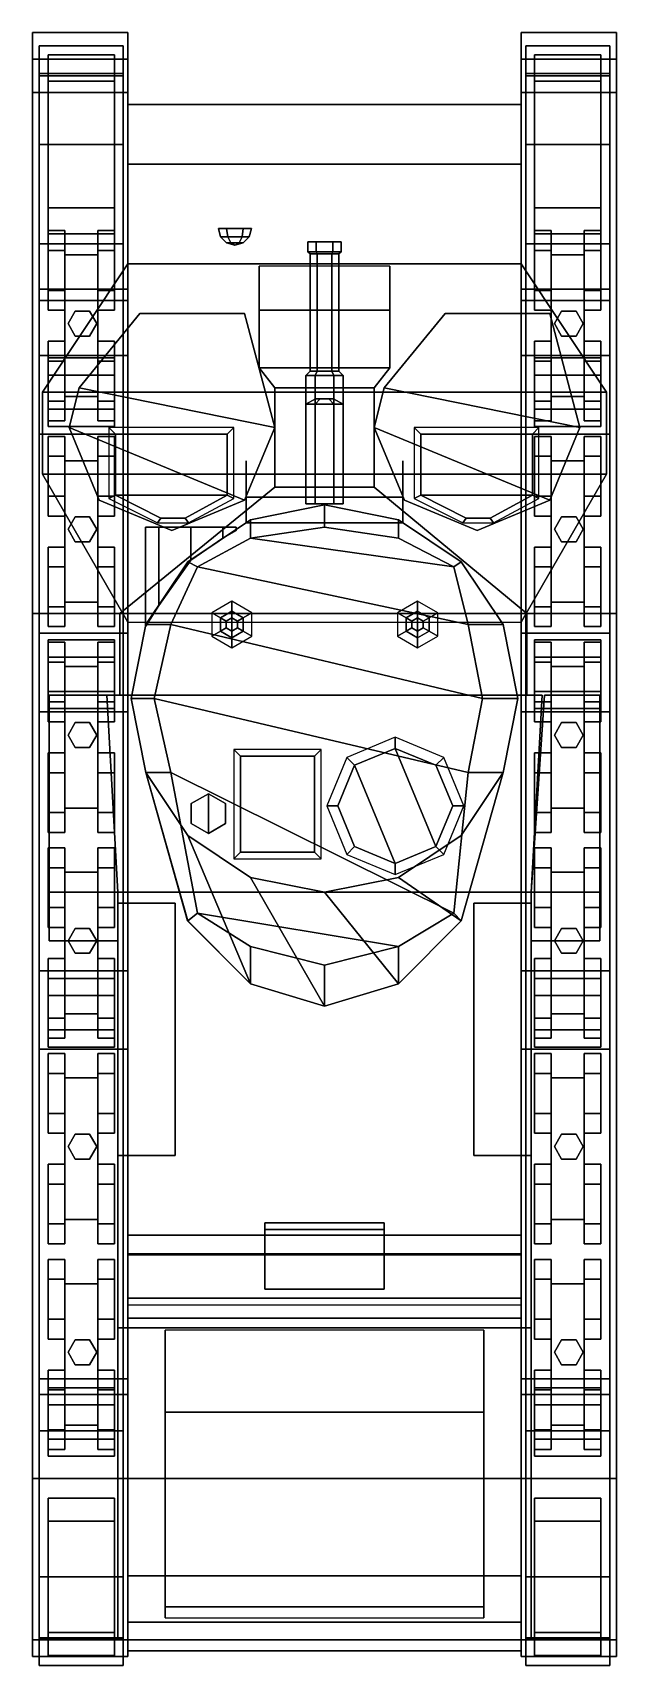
# Model space of a CAD drawing. Extents: x -1.32 to 1.32, y -3.69 to 3.69.
import ezdxf

# ---------------------------------------------------------------- set-up
doc = ezdxf.new("R2010")
doc.units = 0
doc.layers.get('0').update_dxf_attribs({"linetype": 'CONTINUOUS'})
for name, color, linetype in [('GUN', 1, 'CONTINUOUS'), ('MG_TURRET', 2, 'CONTINUOUS'), ('MUDGUARD', 3, 'CONTINUOUS'), ('SIDESHIELD', 4, 'CONTINUOUS'), ('SLEEVE', 1, 'CONTINUOUS'), ('SUSPENSION', 5, 'CONTINUOUS'), ('TRACKS', 5, 'CONTINUOUS'), ('TURRET', 2, 'CONTINUOUS'), ('WHEEL', 2, 'CONTINUOUS')]:
    doc.layers.add(name, color=color, linetype=linetype)

msp = doc.modelspace()

# ---------------------------------------------------------------- linework, layer by layer
for points in [[(-0.89, 3.095, 0.55), (-0.89, 2.645, 0.55), (-0.89, 2.645, 1.485), (-0.89, 3.365, 1.1)], [(0.89, 3.365, 1.1), (0.89, 3.095, 0.55), (-0.89, 3.095, 0.55), (-0.89, 3.365, 1.1)], [(-0.89, 3.365, 1.1), (-0.89, 2.645, 1.485), (0.89, 2.645, 1.485), (0.89, 3.365, 1.1)], [(0.89, 2.645, 1.485), (0.89, 2.645, 0.55), (0.89, 3.095, 0.55), (0.89, 3.365, 1.1)], [(0.89, 3.095, 0.55), (0.89, -2.845, 0.55), (-0.89, -2.845, 0.55), (-0.89, 3.095, 0.55)], [(-0.4375, 2.7675, 1.5312), (-0.4425, 2.805, 1.54), (-0.48, 2.805, 1.475), (-0.47, 2.7675, 1.475)], [(-0.47, 2.7675, 1.475), (-0.48, 2.805, 1.475), (-0.4425, 2.805, 1.41), (-0.4375, 2.7675, 1.4187)], [(-0.4425, 2.805, 1.41), (-0.48, 2.805, 1.475), (-0.33, 2.805, 1.475), (-0.3675, 2.805, 1.41)], [(-0.48, 2.805, 1.475), (-0.4425, 2.805, 1.54), (-0.3675, 2.805, 1.54), (-0.33, 2.805, 1.475)], [(-0.3725, 2.7675, 1.5312), (-0.3675, 2.805, 1.54), (-0.4425, 2.805, 1.54), (-0.4375, 2.7675, 1.5312)], [(-0.4375, 2.7675, 1.4187), (-0.4425, 2.805, 1.41), (-0.3675, 2.805, 1.41), (-0.3725, 2.7675, 1.4188)], [(-0.34, 2.7675, 1.475), (-0.33, 2.805, 1.475), (-0.3675, 2.805, 1.54), (-0.3725, 2.7675, 1.5312)], [(-0.3725, 2.7675, 1.4188), (-0.3675, 2.805, 1.41), (-0.33, 2.805, 1.475), (-0.34, 2.7675, 1.475)], [(-0.4238, 2.74, 1.5075), (-0.4375, 2.7675, 1.5312), (-0.47, 2.7675, 1.475), (-0.4425, 2.74, 1.475)], [(-0.4425, 2.74, 1.475), (-0.47, 2.7675, 1.475), (-0.4375, 2.7675, 1.4187), (-0.4238, 2.74, 1.4425)], [(-0.405, 2.73, 1.475), (-0.4238, 2.74, 1.5075), (-0.4425, 2.74, 1.475), (-0.405, 2.73, 1.475)], [(-0.405, 2.73, 1.475), (-0.4425, 2.74, 1.475), (-0.4238, 2.74, 1.4425), (-0.405, 2.73, 1.475)], [(-0.3863, 2.74, 1.5075), (-0.3725, 2.7675, 1.5312), (-0.4375, 2.7675, 1.5312), (-0.4238, 2.74, 1.5075)], [(-0.4238, 2.74, 1.4425), (-0.4375, 2.7675, 1.4187), (-0.3725, 2.7675, 1.4188), (-0.3863, 2.74, 1.4425)], [(-0.405, 2.73, 1.475), (-0.4238, 2.74, 1.4425), (-0.3863, 2.74, 1.4425), (-0.405, 2.73, 1.475)], [(-0.405, 2.73, 1.475), (-0.3863, 2.74, 1.5075), (-0.4238, 2.74, 1.5075), (-0.405, 2.73, 1.475)], [(-0.405, 2.73, 1.475), (-0.3675, 2.74, 1.475), (-0.3863, 2.74, 1.5075), (-0.405, 2.73, 1.475)], [(-0.405, 2.73, 1.475), (-0.3863, 2.74, 1.4425), (-0.3675, 2.74, 1.475), (-0.405, 2.73, 1.475)], [(-0.3675, 2.74, 1.475), (-0.34, 2.7675, 1.475), (-0.3725, 2.7675, 1.5312), (-0.3863, 2.74, 1.5075)], [(-0.3863, 2.74, 1.4425), (-0.3725, 2.7675, 1.4188), (-0.34, 2.7675, 1.475), (-0.3675, 2.74, 1.475)], [(-0.89, 1.025, 1.4), (-1.275, 1.695, 1.4), (-1.275, 2.065, 1.4), (-0.89, 2.645, 1.4)], [(-1.275, 2.065, 1.485), (1.275, 2.065, 1.485), (0.89, 2.645, 1.485), (-0.89, 2.645, 1.485)], [(-0.89, 2.645, 1.4), (-1.275, 2.065, 1.4), (-1.275, 2.065, 1.485), (-0.89, 2.645, 1.485)], [(-0.89, 2.645, 0.55), (-0.89, 1.025, 0.55), (-0.89, 1.025, 1.4), (-0.89, 2.645, 1.4)], [(-0.295, 2.435, 1.86), (0.295, 2.435, 1.86), (0.295, 2.635, 1.485), (-0.295, 2.635, 1.485)], [(-0.295, 2.635, 1.485), (-0.295, 2.175, 1.485), (-0.295, 2.175, 1.86), (-0.295, 2.435, 1.86)], [(0.295, 2.435, 1.86), (0.295, 2.175, 1.86), (0.295, 2.175, 1.485), (0.295, 2.635, 1.485)], [(0.89, 2.645, 1.485), (1.275, 2.065, 1.485), (1.275, 2.065, 1.4), (0.89, 2.645, 1.4)], [(1.275, 2.065, 1.4), (1.275, 1.695, 1.4), (0.89, 1.025, 1.4), (0.89, 2.645, 1.4)], [(0.89, 1.025, 1.4), (0.89, 1.025, 0.55), (0.89, 2.645, 0.55), (0.89, 2.645, 1.4)], [(-0.295, 2.175, 1.86), (0.295, 2.175, 1.86), (0.295, 2.435, 1.86), (-0.295, 2.435, 1.86)], [(-0.225, 2.085, 1.86), (0.225, 2.085, 1.86), (0.295, 2.175, 1.86), (-0.295, 2.175, 1.86)], [(-0.295, 2.175, 1.485), (-0.225, 2.085, 1.485), (-0.225, 2.085, 1.86), (-0.295, 2.175, 1.86)], [(0.295, 2.175, 1.86), (0.225, 2.085, 1.86), (0.225, 2.085, 1.485), (0.295, 2.175, 1.485)], [(-0.225, 1.635, 1.86), (0.225, 1.635, 1.86), (0.225, 2.085, 1.86), (-0.225, 2.085, 1.86)], [(-0.225, 2.085, 1.485), (-0.225, 1.635, 1.485), (-0.225, 1.635, 1.86), (-0.225, 2.085, 1.86)], [(0.225, 2.085, 1.86), (0.225, 1.635, 1.86), (0.225, 1.635, 1.485), (0.225, 2.085, 1.485)], [(-1.275, 1.695, 1.485), (1.275, 1.695, 1.485), (1.275, 2.065, 1.485), (-1.275, 2.065, 1.485)], [(-1.275, 2.065, 1.4), (-1.275, 1.695, 1.4), (-1.275, 1.695, 1.485), (-1.275, 2.065, 1.485)], [(1.275, 2.065, 1.485), (1.275, 1.695, 1.485), (1.275, 1.695, 1.4), (1.275, 2.065, 1.4)], [(-0.89, 1.025, 1.485), (0.89, 1.025, 1.485), (1.275, 1.695, 1.485), (-1.275, 1.695, 1.485)], [(-1.275, 1.695, 1.4), (-0.89, 1.025, 1.4), (-0.89, 1.025, 1.485), (-1.275, 1.695, 1.485)], [(-0.925, 1.065, 1.86), (0.915, 1.065, 1.86), (0.225, 1.635, 1.86), (-0.225, 1.635, 1.86)], [(-0.225, 1.635, 1.485), (-0.925, 1.065, 1.485), (-0.925, 1.065, 1.86), (-0.225, 1.635, 1.86)], [(0.225, 1.635, 1.86), (0.915, 1.065, 1.86), (0.915, 1.065, 1.485), (0.225, 1.635, 1.485)], [(1.275, 1.695, 1.485), (0.89, 1.025, 1.485), (0.89, 1.025, 1.4), (1.275, 1.695, 1.4)], [(-0.925, 0.695, 1.86), (0.915, 0.695, 1.86), (0.915, 1.065, 1.86), (-0.925, 1.065, 1.86)], [(-0.925, 1.065, 1.43), (-0.925, 0.695, 1.41), (-0.925, 0.695, 1.86), (-0.925, 1.065, 1.86)], [(0.915, 1.065, 1.86), (0.915, 0.695, 1.86), (0.915, 0.695, 1.41), (0.915, 1.065, 1.43)], [(-0.89, 1.025, 0.55), (-0.89, -2.845, 0.55), (-0.89, -2.845, 1.25), (-0.89, 1.025, 1.43)], [(0.89, -2.845, 1.25), (0.89, -2.845, 0.55), (0.89, 1.025, 0.55), (0.89, 1.025, 1.43)], [(-1.245, -0.195, 1.955), (-0.935, -0.195, 1.955), (-0.985, 0.695, 1.955), (-1.245, 0.695, 1.955)], [(-1.245, 0.695, 1.955), (-0.985, 0.695, 1.955), (-0.985, 0.695, 1.41), (-1.245, 0.695, 1.41)], [(-1.245, 0.695, 1.41), (-1.245, -0.195, 1.37), (-1.245, -0.195, 1.955), (-1.245, 0.695, 1.955)], [(-0.935, -0.195, 1.86), (0.935, -0.195, 1.86), (0.985, 0.695, 1.86), (-0.985, 0.695, 1.86)], [(-0.985, 0.695, 1.41), (-0.935, -0.195, 1.37), (-0.935, -0.195, 1.86), (-0.985, 0.695, 1.86)], [(-0.985, 0.695, 1.86), (0.985, 0.695, 1.86), (0.985, 0.695, 1.41), (-0.985, 0.695, 1.41)], [(-0.985, 0.695, 1.955), (-0.935, -0.195, 1.955), (-0.935, -0.195, 1.37), (-0.985, 0.695, 1.41)], [(0.985, 0.695, 1.86), (0.935, -0.195, 1.86), (0.935, -0.195, 1.37), (0.985, 0.695, 1.41)], [(0.935, -0.195, 1.955), (1.245, -0.195, 1.955), (1.245, 0.695, 1.955), (0.995, 0.695, 1.955)], [(0.995, 0.695, 1.41), (0.935, -0.195, 1.37), (0.935, -0.195, 1.955), (0.995, 0.695, 1.955)], [(0.995, 0.695, 1.955), (1.245, 0.695, 1.955), (1.245, 0.695, 1.41), (0.995, 0.695, 1.41)], [(1.245, 0.695, 1.955), (1.245, -0.195, 1.955), (1.245, -0.195, 1.37), (1.245, 0.695, 1.41)], [(-1.245, -0.415, 1.955), (-0.935, -0.415, 1.955), (-0.935, -0.195, 1.955), (-1.245, -0.195, 1.955)], [(-1.245, -0.195, 1.37), (-1.245, -0.415, 1.36), (-1.245, -0.415, 1.955), (-1.245, -0.195, 1.955)], [(-0.935, -2.165, 1.86), (0.935, -2.165, 1.86), (0.935, -0.195, 1.86), (-0.935, -0.195, 1.86)], [(-0.935, -0.195, 1.37), (-0.935, -2.165, 1.28), (-0.935, -2.165, 1.86), (-0.935, -0.195, 1.86)], [(-0.935, -0.195, 1.955), (-0.935, -0.415, 1.955), (-0.935, -0.415, 1.36), (-0.935, -0.195, 1.37)], [(0.935, -0.195, 1.86), (0.935, -2.165, 1.86), (0.935, -2.165, 1.28), (0.935, -0.195, 1.37)], [(0.935, -0.415, 1.955), (1.245, -0.415, 1.955), (1.245, -0.195, 1.955), (0.935, -0.195, 1.955)], [(0.935, -0.195, 1.37), (0.935, -0.415, 1.36), (0.935, -0.415, 1.955), (0.935, -0.195, 1.955)], [(1.245, -0.195, 1.955), (1.245, -0.415, 1.955), (1.245, -0.415, 1.36), (1.245, -0.195, 1.37)], [(-0.935, -0.245, 1.86), (-0.935, -1.385, 1.86), (-0.935, -1.385, 2.05), (-0.935, -0.245, 2.05)], [(-0.675, -0.245, 2.05), (-0.675, -0.245, 1.86), (-0.935, -0.245, 1.86), (-0.935, -0.245, 2.05)], [(-0.935, -0.245, 2.05), (-0.935, -1.385, 2.05), (-0.675, -1.385, 2.05), (-0.675, -0.245, 2.05)], [(-0.675, -1.385, 2.05), (-0.675, -1.385, 1.86), (-0.675, -0.245, 1.86), (-0.675, -0.245, 2.05)], [(0.675, -0.245, 2.05), (0.675, -1.385, 2.05), (0.935, -1.385, 2.05), (0.935, -0.245, 2.05)], [(0.935, -0.245, 2.05), (0.935, -0.245, 1.86), (0.675, -0.245, 1.86), (0.675, -0.245, 2.05)], [(0.675, -0.245, 1.86), (0.675, -1.385, 1.86), (0.675, -1.385, 2.05), (0.675, -0.245, 2.05)], [(0.935, -1.385, 2.05), (0.935, -1.385, 1.86), (0.935, -0.245, 1.86), (0.935, -0.245, 2.05)], [(-1.245, -0.415, 1.36), (-0.935, -0.415, 1.36), (-0.935, -0.415, 1.955), (-1.245, -0.415, 1.955)], [(0.935, -0.415, 1.36), (1.245, -0.415, 1.36), (1.245, -0.415, 1.955), (0.935, -0.415, 1.955)], [(-0.935, -1.385, 2.05), (-0.935, -1.385, 1.86), (-0.675, -1.385, 1.86), (-0.675, -1.385, 2.05)], [(0.675, -1.385, 2.05), (0.675, -1.385, 1.86), (0.935, -1.385, 1.86), (0.935, -1.385, 2.05)], [(0.27, -1.69, 1.86), (-0.27, -1.69, 1.86), (-0.27, -1.72, 2.02), (0.27, -1.72, 2.02)], [(-0.27, -1.69, 1.86), (0.27, -1.69, 1.86), (0.27, -1.72, 2.02), (-0.27, -1.72, 2.02)], [(-0.89, -1.745, 1.905), (-0.89, -2.12, 1.905), (-0.89, -2.12, 1.995), (-0.89, -1.745, 1.995)], [(0.89, -1.745, 1.995), (0.89, -1.745, 1.905), (-0.89, -1.745, 1.905), (-0.89, -1.745, 1.995)], [(0.89, -1.745, 1.905), (0.89, -1.83, 1.86), (-0.89, -1.83, 1.86), (-0.89, -1.745, 1.905)], [(-0.89, -1.83, 1.86), (-0.89, -2.06, 1.86), (-0.89, -2.12, 1.905), (-0.89, -1.745, 1.905)], [(0.89, -1.835, 2.06), (0.89, -1.745, 1.995), (-0.89, -1.745, 1.995), (-0.89, -1.835, 2.06)], [(-0.89, -1.745, 1.995), (-0.89, -2.12, 1.995), (-0.89, -2.03, 2.06), (-0.89, -1.835, 2.06)], [(-0.27, -1.72, 2.02), (0.27, -1.72, 2.02), (0.27, -1.83, 2.11), (-0.27, -1.83, 2.11)], [(0.27, -1.72, 2.02), (-0.27, -1.72, 2.02), (-0.27, -1.83, 2.11), (0.27, -1.83, 2.11)], [(0.89, -2.12, 1.995), (0.89, -2.12, 1.905), (0.89, -1.745, 1.905), (0.89, -1.745, 1.995)], [(0.89, -2.12, 1.905), (0.89, -2.06, 1.86), (0.89, -1.83, 1.86), (0.89, -1.745, 1.905)], [(0.89, -2.03, 2.06), (0.89, -2.12, 1.995), (0.89, -1.745, 1.995), (0.89, -1.835, 2.06)], [(-0.89, -1.835, 2.06), (-0.89, -2.03, 2.06), (0.89, -2.03, 2.06), (0.89, -1.835, 2.06)], [(0.27, -1.83, 2.11), (-0.27, -1.83, 2.11), (-0.27, -1.99, 2.11), (0.27, -1.99, 2.11)], [(-0.27, -1.83, 2.11), (0.27, -1.83, 2.11), (0.27, -1.99, 2.11), (-0.27, -1.99, 2.11)], [(-0.89, -2.03, 2.06), (-0.89, -2.12, 1.995), (0.89, -2.12, 1.995), (0.89, -2.03, 2.06)], [(-0.89, -2.12, 1.905), (-0.89, -2.06, 1.86), (0.89, -2.06, 1.86), (0.89, -2.12, 1.905)], [(-0.89, -2.12, 1.995), (-0.89, -2.12, 1.905), (0.89, -2.12, 1.905), (0.89, -2.12, 1.995)], [(-0.935, -3.575, 1.22), (0.935, -3.575, 1.22), (0.935, -2.165, 1.86), (-0.935, -2.165, 1.86)], [(-0.935, -2.165, 1.28), (-0.935, -3.575, 1.22), (-0.935, -3.575, 1.22), (-0.935, -2.165, 1.86)], [(-0.72, -3.475, 1.26), (-0.72, -3.425, 1.63), (-0.72, -2.545, 2.01), (-0.72, -2.175, 1.85)], [(-0.72, -2.175, 1.85), (-0.72, -2.545, 2.01), (0.72, -2.545, 2.01), (0.72, -2.175, 1.85)], [(0.72, -2.545, 2.01), (0.72, -3.425, 1.63), (0.72, -3.475, 1.26), (0.72, -2.175, 1.85)], [(0.935, -2.165, 1.86), (0.935, -3.575, 1.22), (0.935, -3.575, 1.22), (0.935, -2.165, 1.28)], [(-0.72, -2.545, 2.01), (-0.72, -3.425, 1.63), (0.72, -3.425, 1.63), (0.72, -2.545, 2.01)], [(0.89, -2.845, 0.55), (0.89, -3.285, 0.46), (-0.89, -3.285, 0.46), (-0.89, -2.845, 0.55)], [(-0.89, -2.845, 0.55), (-0.89, -3.285, 0.46), (-0.89, -3.495, 0.51), (-0.89, -2.845, 1.25)], [(-0.89, -3.495, 0.51), (-0.89, -3.625, 0.75), (-0.89, -3.625, 0.86), (-0.89, -2.845, 1.25)], [(-0.89, -3.625, 0.86), (-0.89, -3.575, 1.02), (-0.89, -3.575, 1.22), (-0.89, -2.845, 1.25)], [(0.89, -3.495, 0.51), (0.89, -3.285, 0.46), (0.89, -2.845, 0.55), (0.89, -2.845, 1.25)], [(0.89, -3.625, 0.86), (0.89, -3.625, 0.75), (0.89, -3.495, 0.51), (0.89, -2.845, 1.25)], [(0.89, -3.575, 1.22), (0.89, -3.575, 1.02), (0.89, -3.625, 0.86), (0.89, -2.845, 1.25)], [(-0.89, -3.495, 0.51), (-0.89, -3.285, 0.46), (0.89, -3.285, 0.46), (0.89, -3.495, 0.51)], [(0.72, -3.475, 1.26), (0.72, -3.425, 1.63), (-0.72, -3.425, 1.63), (-0.72, -3.475, 1.26)], [(0.89, -3.495, 0.51), (0.89, -3.625, 0.75), (-0.89, -3.625, 0.75), (-0.89, -3.495, 0.51)], [(-0.935, -3.575, 1.22), (0.935, -3.575, 1.22), (0.935, -3.575, 1.22), (-0.935, -3.575, 1.22)], [(-0.89, -3.575, 1.22), (-0.89, -3.575, 1.02), (0.89, -3.575, 1.02), (0.89, -3.575, 1.22)], [(0.89, -3.625, 0.86), (0.89, -3.575, 1.02), (-0.89, -3.575, 1.02), (-0.89, -3.625, 0.86)], [(-0.89, -3.625, 0.86), (-0.89, -3.625, 0.75), (0.89, -3.625, 0.75), (0.89, -3.625, 0.86)]]:
    msp.add_3dface(points)
at = {"layer": 'GUN'}
for points in [[(-0.0375, 2.7, 2.09), (-0.075, 2.7, 2.155), (-0.075, 2.745, 2.155), (-0.0375, 2.745, 2.09)], [(-0.075, 2.7, 2.155), (-0.0375, 2.7, 2.22), (-0.0375, 2.745, 2.22), (-0.075, 2.745, 2.155)], [(-0.0375, 2.745, 2.22), (0.0375, 2.745, 2.22), (0.075, 2.745, 2.155), (-0.075, 2.745, 2.155)], [(-0.075, 2.745, 2.155), (0.075, 2.745, 2.155), (0.0375, 2.745, 2.09), (-0.0375, 2.745, 2.09)], [(0.0375, 2.7, 2.09), (-0.0375, 2.7, 2.09), (-0.0375, 2.745, 2.09), (0.0375, 2.745, 2.09)], [(-0.0375, 2.7, 2.22), (0.0375, 2.7, 2.22), (0.0375, 2.745, 2.22), (-0.0375, 2.745, 2.22)], [(0.075, 2.7, 2.155), (0.0375, 2.7, 2.09), (0.0375, 2.745, 2.09), (0.075, 2.745, 2.155)], [(0.0375, 2.7, 2.22), (0.075, 2.7, 2.155), (0.075, 2.745, 2.155), (0.0375, 2.745, 2.22)], [(-0.0325, 2.69, 2.0987), (-0.065, 2.69, 2.155), (-0.075, 2.7, 2.155), (-0.0375, 2.7, 2.09)], [(-0.065, 2.69, 2.155), (-0.0325, 2.69, 2.2113), (-0.0375, 2.7, 2.22), (-0.075, 2.7, 2.155)], [(-0.0325, 2.16, 2.0987), (-0.065, 2.16, 2.155), (-0.065, 2.69, 2.155), (-0.0325, 2.69, 2.0987)], [(-0.065, 2.16, 2.155), (-0.0325, 2.16, 2.2113), (-0.0325, 2.69, 2.2113), (-0.065, 2.69, 2.155)], [(0.0325, 2.69, 2.0987), (-0.0325, 2.69, 2.0987), (-0.0375, 2.7, 2.09), (0.0375, 2.7, 2.09)], [(-0.0325, 2.69, 2.2113), (0.0325, 2.69, 2.2113), (0.0375, 2.7, 2.22), (-0.0375, 2.7, 2.22)], [(0.0325, 2.16, 2.0987), (-0.0325, 2.16, 2.0987), (-0.0325, 2.69, 2.0987), (0.0325, 2.69, 2.0987)], [(-0.0325, 2.16, 2.2113), (0.0325, 2.16, 2.2113), (0.0325, 2.69, 2.2113), (-0.0325, 2.69, 2.2113)], [(0.065, 2.69, 2.155), (0.0325, 2.69, 2.0987), (0.0375, 2.7, 2.09), (0.075, 2.7, 2.155)], [(0.0325, 2.69, 2.2113), (0.065, 2.69, 2.155), (0.075, 2.7, 2.155), (0.0375, 2.7, 2.22)], [(0.065, 2.16, 2.155), (0.0325, 2.16, 2.0987), (0.0325, 2.69, 2.0987), (0.065, 2.69, 2.155)], [(0.0325, 2.16, 2.2113), (0.065, 2.16, 2.155), (0.065, 2.69, 2.155), (0.0325, 2.69, 2.2113)], [(-0.0325, 2.16, 2.2113), (-0.065, 2.16, 2.155), (-0.085, 2.14, 2.155), (-0.0425, 2.14, 2.2286)], [(-0.065, 2.16, 2.155), (-0.0325, 2.16, 2.0987), (-0.0425, 2.14, 2.0814), (-0.085, 2.14, 2.155)], [(0.0325, 2.16, 2.2113), (-0.0325, 2.16, 2.2113), (-0.0425, 2.14, 2.2286), (0.0425, 2.14, 2.2286)], [(-0.0325, 2.16, 2.0987), (0.0325, 2.16, 2.0987), (0.0425, 2.14, 2.0814), (-0.0425, 2.14, 2.0814)], [(0.065, 2.16, 2.155), (0.0325, 2.16, 2.2113), (0.0425, 2.14, 2.2286), (0.085, 2.14, 2.155)], [(0.0325, 2.16, 2.0987), (0.065, 2.16, 2.155), (0.085, 2.14, 2.155), (0.0425, 2.14, 2.0814)], [(-0.0425, 1.56, 2.0814), (-0.085, 1.56, 2.155), (-0.085, 2.14, 2.155), (-0.0425, 2.14, 2.0814)], [(-0.085, 1.56, 2.155), (-0.0425, 1.56, 2.2286), (-0.0425, 2.14, 2.2286), (-0.085, 2.14, 2.155)], [(0.0425, 1.56, 2.0814), (-0.0425, 1.56, 2.0814), (-0.0425, 2.14, 2.0814), (0.0425, 2.14, 2.0814)], [(-0.0425, 1.56, 2.2286), (0.0425, 1.56, 2.2286), (0.0425, 2.14, 2.2286), (-0.0425, 2.14, 2.2286)], [(0.085, 1.56, 2.155), (0.0425, 1.56, 2.0814), (0.0425, 2.14, 2.0814), (0.085, 2.14, 2.155)], [(0.0425, 1.56, 2.2286), (0.085, 1.56, 2.155), (0.085, 2.14, 2.155), (0.0425, 2.14, 2.2286)]]:
    msp.add_3dface(points, dxfattribs=at)
at = {"layer": 'MG_TURRET'}
for points in [[(-0.835, 2.42, 1.895), (-1.11, 2.085, 1.935), (-0.225, 1.905, 1.96), (-0.3612, 2.42, 1.895)], [(-0.835, 2.42, 1.485), (-1.11, 2.085, 1.485), (-1.11, 2.085, 1.935), (-0.835, 2.42, 1.895)], [(-0.3612, 2.42, 1.485), (-0.835, 2.42, 1.485), (-0.835, 2.42, 1.895), (-0.3612, 2.42, 1.895)], [(-0.225, 1.905, 1.485), (-0.3612, 2.42, 1.485), (-0.3612, 2.42, 1.895), (-0.225, 1.905, 1.96)], [(0.545, 2.42, 1.895), (0.27, 2.085, 1.935), (1.155, 1.905, 1.96), (1.0188, 2.42, 1.895)], [(0.545, 2.42, 1.485), (0.27, 2.085, 1.485), (0.27, 2.085, 1.935), (0.545, 2.42, 1.895)], [(1.0188, 2.42, 1.485), (0.545, 2.42, 1.485), (0.545, 2.42, 1.895), (1.0188, 2.42, 1.895)], [(1.155, 1.905, 1.485), (1.0188, 2.42, 1.485), (1.0188, 2.42, 1.895), (1.155, 1.905, 1.96)], [(-1.11, 2.085, 1.935), (-1.155, 1.905, 1.96), (-0.3612, 1.5762, 1.96), (-0.225, 1.905, 1.96)], [(-1.11, 2.085, 1.485), (-1.155, 1.905, 1.485), (-1.155, 1.905, 1.96), (-1.11, 2.085, 1.935)], [(0.27, 2.085, 1.935), (0.225, 1.905, 1.96), (1.0188, 1.5762, 1.96), (1.155, 1.905, 1.96)], [(0.27, 2.085, 1.485), (0.225, 1.905, 1.485), (0.225, 1.905, 1.96), (0.27, 2.085, 1.935)], [(-1.155, 1.905, 1.96), (-1.0188, 1.5762, 1.96), (-0.69, 1.44, 1.96), (-0.3612, 1.5762, 1.96)], [(-1.155, 1.905, 1.485), (-1.0188, 1.5762, 1.485), (-1.0188, 1.5762, 1.96), (-1.155, 1.905, 1.96)], [(-0.975, 1.905, 1.96), (-0.975, 1.585, 1.96), (-0.945, 1.6, 2.01), (-0.945, 1.875, 2.01)], [(-0.41, 1.905, 1.96), (-0.975, 1.905, 1.96), (-0.945, 1.875, 2.01), (-0.44, 1.875, 2.01)], [(-0.945, 1.875, 2.01), (-0.945, 1.6, 2.01), (-0.44, 1.6, 2.01), (-0.44, 1.875, 2.01)], [(-0.44, 1.875, 2.01), (-0.44, 1.6, 2.01), (-0.41, 1.585, 1.96), (-0.41, 1.905, 1.96)], [(-0.3612, 1.5762, 1.485), (-0.225, 1.905, 1.485), (-0.225, 1.905, 1.96), (-0.3612, 1.5762, 1.96)], [(0.225, 1.905, 1.96), (0.3612, 1.5762, 1.96), (0.69, 1.44, 1.96), (1.0188, 1.5762, 1.96)], [(0.225, 1.905, 1.485), (0.3612, 1.5762, 1.485), (0.3612, 1.5762, 1.96), (0.225, 1.905, 1.96)], [(0.97, 1.905, 1.96), (0.405, 1.905, 1.96), (0.435, 1.875, 2.01), (0.94, 1.875, 2.01)], [(0.405, 1.905, 1.96), (0.405, 1.585, 1.96), (0.435, 1.6, 2.01), (0.435, 1.875, 2.01)], [(0.435, 1.875, 2.01), (0.435, 1.6, 2.01), (0.94, 1.6, 2.01), (0.94, 1.875, 2.01)], [(0.94, 1.875, 2.01), (0.94, 1.6, 2.01), (0.97, 1.585, 1.96), (0.97, 1.905, 1.96)], [(1.0188, 1.5762, 1.485), (1.155, 1.905, 1.485), (1.155, 1.905, 1.96), (1.0188, 1.5762, 1.96)], [(-1.0188, 1.5762, 1.485), (-0.69, 1.44, 1.485), (-0.69, 1.44, 1.96), (-1.0188, 1.5762, 1.96)], [(-0.975, 1.585, 1.96), (-0.755, 1.475, 1.96), (-0.74, 1.495, 2.01), (-0.945, 1.6, 2.01)], [(-0.945, 1.6, 2.01), (-0.74, 1.495, 2.01), (-0.63, 1.495, 2.01), (-0.44, 1.6, 2.01)], [(-0.69, 1.44, 1.485), (-0.3612, 1.5762, 1.485), (-0.3612, 1.5762, 1.96), (-0.69, 1.44, 1.96)], [(-0.44, 1.6, 2.01), (-0.63, 1.495, 2.01), (-0.615, 1.475, 1.96), (-0.41, 1.585, 1.96)], [(0.3612, 1.5762, 1.485), (0.69, 1.44, 1.485), (0.69, 1.44, 1.96), (0.3612, 1.5762, 1.96)], [(0.405, 1.585, 1.96), (0.625, 1.475, 1.96), (0.64, 1.495, 2.01), (0.435, 1.6, 2.01)], [(0.435, 1.6, 2.01), (0.64, 1.495, 2.01), (0.75, 1.495, 2.01), (0.94, 1.6, 2.01)], [(0.69, 1.44, 1.485), (1.0188, 1.5762, 1.485), (1.0188, 1.5762, 1.96), (0.69, 1.44, 1.96)], [(0.94, 1.6, 2.01), (0.75, 1.495, 2.01), (0.765, 1.475, 1.96), (0.97, 1.585, 1.96)], [(-0.63, 1.495, 2.01), (-0.74, 1.495, 2.01), (-0.755, 1.475, 1.96), (-0.615, 1.475, 1.96)], [(0.75, 1.495, 2.01), (0.64, 1.495, 2.01), (0.625, 1.475, 1.96), (0.765, 1.475, 1.96)]]:
    msp.add_3dface(points, dxfattribs=at)
at = {"layer": 'MUDGUARD'}
for points in [[(-0.89, 3.69, 1.22), (-1.32, 3.69, 1.22), (-1.32, 3.57, 1.345), (-0.89, 3.57, 1.345)], [(-1.32, 3.69, 1.22), (-0.89, 3.69, 1.22), (-0.89, 3.57, 1.345), (-1.32, 3.57, 1.345)], [(-0.89, 3.365, 1.1), (-0.89, 3.57, 1.345), (-0.89, 3.69, 1.22), (-0.89, 3.365, 1.1)], [(-0.89, 3.57, 1.345), (-0.89, 3.365, 1.1), (-0.89, 3.365, 1.1), (-0.89, 3.69, 1.22)], [(1.32, 3.69, 1.22), (0.89, 3.69, 1.22), (0.89, 3.57, 1.345), (1.32, 3.57, 1.345)], [(0.89, 3.69, 1.22), (1.32, 3.69, 1.22), (1.32, 3.57, 1.345), (0.89, 3.57, 1.345)], [(0.89, 3.69, 1.22), (0.89, 3.365, 1.1), (0.89, 3.42, 1.43), (0.89, 3.57, 1.345)], [(0.89, 3.365, 1.1), (0.89, 3.69, 1.22), (0.89, 3.57, 1.345), (0.89, 3.42, 1.43)], [(-0.89, 3.57, 1.345), (-1.32, 3.57, 1.345), (-1.32, 3.42, 1.43), (-0.89, 3.42, 1.43)], [(-1.32, 3.57, 1.345), (-0.89, 3.57, 1.345), (-0.89, 3.42, 1.43), (-1.32, 3.42, 1.43)], [(-0.89, 3.42, 1.43), (-0.89, 2.7479, 1.43), (-0.89, 3.365, 1.1), (-0.89, 3.57, 1.345)], [(-0.89, 2.7479, 1.43), (-0.89, 3.42, 1.43), (-0.89, 3.57, 1.345), (-0.89, 3.365, 1.1)], [(1.32, 3.57, 1.345), (0.89, 3.57, 1.345), (0.89, 3.42, 1.43), (1.32, 3.42, 1.43)], [(0.89, 3.57, 1.345), (1.32, 3.57, 1.345), (1.32, 3.42, 1.43), (0.89, 3.42, 1.43)], [(-1.32, 3.42, 1.43), (-0.89, 3.42, 1.43), (-0.89, 1.065, 1.43), (-1.32, 1.065, 1.43)], [(-0.89, 3.42, 1.43), (-1.32, 3.42, 1.43), (-1.32, 1.065, 1.43), (-0.89, 1.065, 1.43)], [(0.89, 3.42, 1.43), (1.32, 3.42, 1.43), (1.32, 1.065, 1.43), (0.89, 1.065, 1.43)], [(1.32, 3.42, 1.43), (0.89, 3.42, 1.43), (0.89, 1.065, 1.43), (1.32, 1.065, 1.43)], [(0.89, 3.42, 1.43), (0.89, 3.365, 1.1), (0.89, 2.7479, 1.43)], [(0.89, 3.365, 1.1), (0.89, 3.42, 1.43), (0.89, 2.7479, 1.43)], [(-1.32, 1.065, 1.43), (-0.89, 1.065, 1.43), (-0.89, -2.845, 1.25), (-1.32, -2.845, 1.25)], [(-0.89, 1.065, 1.43), (-1.32, 1.065, 1.43), (-1.32, -2.845, 1.25), (-0.89, -2.845, 1.25)], [(0.89, 1.065, 1.43), (1.32, 1.065, 1.43), (1.32, -2.845, 1.25), (0.89, -2.845, 1.25)], [(1.32, 1.065, 1.43), (0.89, 1.065, 1.43), (0.89, -2.845, 1.25), (1.32, -2.845, 1.25)], [(-1.32, -2.845, 1.25), (-0.89, -2.845, 1.25), (-0.89, -3.575, 1.22), (-1.32, -3.575, 1.22)], [(-0.89, -2.845, 1.25), (-1.32, -2.845, 1.25), (-1.32, -3.575, 1.22), (-0.89, -3.575, 1.22)], [(0.89, -2.845, 1.25), (1.32, -2.845, 1.25), (1.32, -3.575, 1.22), (0.89, -3.575, 1.22)], [(1.32, -2.845, 1.25), (0.89, -2.845, 1.25), (0.89, -3.575, 1.22), (1.32, -3.575, 1.22)], [(-1.32, -3.575, 1.22), (-0.89, -3.575, 1.22), (-0.89, -3.65, 1.165), (-1.32, -3.65, 1.165)], [(-0.89, -3.575, 1.22), (-1.32, -3.575, 1.22), (-1.32, -3.65, 1.165), (-0.89, -3.65, 1.165)], [(1.32, -3.575, 1.22), (0.89, -3.575, 1.22), (0.89, -3.65, 1.165), (1.32, -3.65, 1.165)], [(0.89, -3.575, 1.22), (1.32, -3.575, 1.22), (1.32, -3.65, 1.165), (0.89, -3.65, 1.165)]]:
    msp.add_3dface(points, dxfattribs=at)
at = {"layer": 'SIDESHIELD'}
for points in [[(-1.29, 2.565, 0.38), (-1.29, 2.5, 0.31), (-1.29, -2.43, 0.31), (-1.29, -2.51, 0.38)], [(-1.29, 2.5, 0.31), (-1.29, 2.565, 0.38), (-1.29, -2.51, 0.38), (-1.29, -2.43, 0.31)], [(-1.29, 2.53, 0.56), (-1.29, 2.565, 0.38), (-1.29, -2.51, 0.38), (-1.29, -2.465, 0.56)], [(-1.29, 2.565, 0.38), (-1.29, 2.53, 0.56), (-1.29, -2.465, 0.56), (-1.29, -2.51, 0.38)], [(-1.29, 2.53, 0.56), (-1.29, -2.465, 0.56), (-1.29, -2.395, 0.855), (-1.29, 2.48, 0.855)], [(-0.89, 2.48, 0.855), (-0.89, 2.53, 0.56), (-1.29, 2.53, 0.56), (-1.29, 2.48, 0.855)], [(-0.89, 2.53, 0.56), (-0.89, -2.465, 0.56), (-1.29, -2.465, 0.56), (-1.29, 2.53, 0.56)], [(1.29, 2.48, 0.855), (1.29, 2.53, 0.56), (0.89, 2.53, 0.56), (0.89, 2.48, 0.855)], [(1.29, 2.53, 0.56), (1.29, -2.465, 0.56), (0.89, -2.465, 0.56), (0.89, 2.53, 0.56)], [(1.29, 2.5, 0.31), (1.29, 2.565, 0.38), (1.29, -2.51, 0.38), (1.29, -2.43, 0.31)], [(1.29, 2.565, 0.38), (1.29, 2.5, 0.31), (1.29, -2.43, 0.31), (1.29, -2.51, 0.38)], [(1.29, 2.565, 0.38), (1.29, 2.53, 0.56), (1.29, -2.465, 0.56), (1.29, -2.51, 0.38)], [(1.29, 2.53, 0.56), (1.29, 2.565, 0.38), (1.29, -2.51, 0.38), (1.29, -2.465, 0.56)], [(1.29, -2.395, 0.855), (1.29, -2.465, 0.56), (1.29, 2.53, 0.56), (1.29, 2.48, 0.855)], [(-1.29, 2.48, 0.855), (-1.29, -2.395, 0.855), (-0.89, -2.395, 0.855), (-0.89, 2.48, 0.855)], [(-0.89, 2.48, 1.11), (-0.89, 2.48, 0.855), (-1.29, 2.48, 0.855), (-1.29, 2.48, 0.925)], [(-1.29, 2.48, 0.925), (-1.29, 2.23, 0.925), (-0.89, 2.23, 1.11), (-0.89, 2.48, 1.11)], [(-1.29, 2.48, 0.855), (-1.29, 2.23, 0.855), (-1.29, 2.23, 0.925), (-1.29, 2.48, 0.925)], [(0.89, 2.48, 0.855), (0.89, -2.395, 0.855), (1.29, -2.395, 0.855), (1.29, 2.48, 0.855)], [(1.29, 2.48, 0.925), (1.29, 2.48, 0.855), (0.89, 2.48, 0.855), (0.89, 2.48, 1.11)], [(1.29, 2.23, 0.925), (1.29, 2.48, 0.925), (0.89, 2.48, 1.11), (0.89, 2.23, 1.11)], [(1.29, 2.23, 0.855), (1.29, 2.48, 0.855), (1.29, 2.48, 0.925), (1.29, 2.23, 0.925)], [(-1.29, 2.23, 0.925), (-1.29, 2.23, 0.855), (-0.89, 2.23, 0.855), (-0.89, 2.23, 1.11)], [(0.89, 2.23, 1.11), (0.89, 2.23, 0.855), (1.29, 2.23, 0.855), (1.29, 2.23, 0.925)], [(-1.29, 1.875, 0.925), (-1.29, 0.975, 0.925), (-0.89, 0.975, 1.1), (-0.89, 1.875, 1.11)], [(-0.89, 1.875, 1.11), (-0.89, 1.875, 0.855), (-1.29, 1.875, 0.855), (-1.29, 1.875, 0.925)], [(-1.29, 1.875, 0.855), (-1.29, 0.975, 0.855), (-1.29, 0.975, 0.925), (-1.29, 1.875, 0.925)], [(1.29, 0.975, 0.925), (1.29, 1.875, 0.925), (0.89, 1.875, 1.11), (0.89, 0.975, 1.1)], [(1.29, 1.875, 0.925), (1.29, 1.875, 0.855), (0.89, 1.875, 0.855), (0.89, 1.875, 1.11)], [(1.29, 0.975, 0.855), (1.29, 1.875, 0.855), (1.29, 1.875, 0.925), (1.29, 0.975, 0.925)], [(-1.29, 0.975, 0.925), (-1.29, 0.975, 0.855), (-0.89, 0.975, 0.855), (-0.89, 0.975, 1.1)], [(0.89, 0.975, 1.1), (0.89, 0.975, 0.855), (1.29, 0.975, 0.855), (1.29, 0.975, 0.925)], [(-1.29, 0.62, 0.915), (-1.29, -0.55, 0.915), (-0.89, -0.55, 1.1), (-0.89, 0.62, 1.1)], [(-1.29, 0.62, 0.855), (-1.29, -0.55, 0.855), (-1.29, -0.55, 0.915), (-1.29, 0.62, 0.915)], [(-0.89, 0.62, 1.1), (-0.89, 0.62, 0.855), (-1.29, 0.62, 0.855), (-1.29, 0.62, 0.915)], [(1.29, 0.62, 0.915), (1.29, 0.62, 0.855), (0.89, 0.62, 0.855), (0.89, 0.62, 1.1)], [(1.29, -0.55, 0.915), (1.29, 0.62, 0.915), (0.89, 0.62, 1.1), (0.89, -0.55, 1.1)], [(1.29, -0.55, 0.855), (1.29, 0.62, 0.855), (1.29, 0.62, 0.915), (1.29, -0.55, 0.915)], [(-1.29, -0.55, 0.915), (-1.29, -0.55, 0.855), (-0.89, -0.55, 0.855), (-0.89, -0.55, 1.1)], [(0.89, -0.55, 1.1), (0.89, -0.55, 0.855), (1.29, -0.55, 0.855), (1.29, -0.55, 0.915)], [(-0.89, -0.905, 1.1), (-0.89, -0.905, 0.855), (-1.29, -0.905, 0.855), (-1.29, -0.905, 0.91)], [(-1.29, -0.905, 0.91), (-1.29, -2.395, 0.91), (-0.89, -2.395, 1.09), (-0.89, -0.905, 1.1)], [(-1.29, -0.905, 0.855), (-1.29, -2.395, 0.855), (-1.29, -2.395, 0.91), (-1.29, -0.905, 0.91)], [(1.29, -0.905, 0.91), (1.29, -0.905, 0.855), (0.89, -0.905, 0.855), (0.89, -0.905, 1.1)], [(1.29, -2.395, 0.91), (1.29, -0.905, 0.91), (0.89, -0.905, 1.1), (0.89, -2.395, 1.09)], [(1.29, -2.395, 0.855), (1.29, -0.905, 0.855), (1.29, -0.905, 0.91), (1.29, -2.395, 0.91)], [(-1.29, -2.395, 0.91), (-1.29, -2.395, 0.855), (-0.89, -2.395, 0.855), (-0.89, -2.395, 1.09)], [(-1.29, -2.395, 0.855), (-1.29, -2.465, 0.56), (-0.89, -2.465, 0.56), (-0.89, -2.395, 0.855)], [(0.89, -2.395, 0.855), (0.89, -2.465, 0.56), (1.29, -2.465, 0.56), (1.29, -2.395, 0.855)], [(0.89, -2.395, 1.09), (0.89, -2.395, 0.855), (1.29, -2.395, 0.855), (1.29, -2.395, 0.91)]]:
    msp.add_3dface(points, dxfattribs=at)
at = {"layer": 'SLEEVE'}
for points in [[(-0.0425, 2.01, 2.2414), (-0.085, 2.01, 2.315), (-0.04, 2.035, 2.315), (-0.02, 2.035, 2.2804)], [(-0.085, 2.01, 2.315), (-0.0425, 2.01, 2.3886), (-0.02, 2.035, 2.3496), (-0.04, 2.035, 2.315)], [(-0.0425, 1.56, 2.2414), (-0.085, 1.56, 2.315), (-0.085, 2.01, 2.315), (-0.0425, 2.01, 2.2414)], [(-0.085, 1.56, 2.315), (-0.0425, 1.56, 2.3886), (-0.0425, 2.01, 2.3886), (-0.085, 2.01, 2.315)], [(0.0425, 2.01, 2.2414), (-0.0425, 2.01, 2.2414), (-0.02, 2.035, 2.2804), (0.02, 2.035, 2.2804)], [(-0.0425, 2.01, 2.3886), (0.0425, 2.01, 2.3886), (0.02, 2.035, 2.3496), (-0.02, 2.035, 2.3496)], [(0.0425, 1.56, 2.2414), (-0.0425, 1.56, 2.2414), (-0.0425, 2.01, 2.2414), (0.0425, 2.01, 2.2414)], [(-0.0425, 1.56, 2.3886), (0.0425, 1.56, 2.3886), (0.0425, 2.01, 2.3886), (-0.0425, 2.01, 2.3886)], [(-0.02, 2.035, 2.3496), (0.02, 2.035, 2.3496), (0.04, 2.035, 2.315), (-0.04, 2.035, 2.315)], [(-0.04, 2.035, 2.315), (0.04, 2.035, 2.315), (0.02, 2.035, 2.2804), (-0.02, 2.035, 2.2804)], [(0.085, 2.01, 2.315), (0.0425, 2.01, 2.2414), (0.02, 2.035, 2.2804), (0.04, 2.035, 2.315)], [(0.0425, 2.01, 2.3886), (0.085, 2.01, 2.315), (0.04, 2.035, 2.315), (0.02, 2.035, 2.3496)], [(0.085, 1.56, 2.315), (0.0425, 1.56, 2.2414), (0.0425, 2.01, 2.2414), (0.085, 2.01, 2.315)], [(0.0425, 1.56, 2.3886), (0.085, 1.56, 2.315), (0.085, 2.01, 2.315), (0.0425, 2.01, 2.3886)]]:
    msp.add_3dface(points, dxfattribs=at)
at = {"layer": 'SUSPENSION'}
for points in [[(-1.175, 2.685, 0.13), (-1.175, 2.045, 0.13), (-1.175, 2.045, 0.24), (-1.175, 2.685, 0.24)], [(-1.025, 2.685, 0.24), (-1.025, 2.685, 0.13), (-1.175, 2.685, 0.13), (-1.175, 2.685, 0.24)], [(-1.025, 2.685, 0.13), (-1.025, 2.045, 0.13), (-1.175, 2.045, 0.13), (-1.175, 2.685, 0.13)], [(-1.175, 2.685, 0.24), (-1.175, 2.045, 0.24), (-1.025, 2.045, 0.24), (-1.025, 2.685, 0.24)], [(-1.025, 2.045, 0.24), (-1.025, 2.045, 0.13), (-1.025, 2.685, 0.13), (-1.025, 2.685, 0.24)], [(1.175, 2.685, 0.24), (1.175, 2.685, 0.13), (1.025, 2.685, 0.13), (1.025, 2.685, 0.24)], [(1.025, 2.685, 0.13), (1.025, 2.045, 0.13), (1.025, 2.045, 0.24), (1.025, 2.685, 0.24)], [(1.175, 2.685, 0.13), (1.175, 2.045, 0.13), (1.025, 2.045, 0.13), (1.025, 2.685, 0.13)], [(1.025, 2.685, 0.24), (1.025, 2.045, 0.24), (1.175, 2.045, 0.24), (1.175, 2.685, 0.24)], [(1.175, 2.045, 0.24), (1.175, 2.045, 0.13), (1.175, 2.685, 0.13), (1.175, 2.685, 0.24)], [(-1.1275, 2.4313, 0.24), (-1.16, 2.375, 0.24), (-1.16, 2.375, 0.56), (-1.1275, 2.4313, 0.56)], [(-1.16, 2.375, 0.24), (-1.1275, 2.3187, 0.24), (-1.1275, 2.3187, 0.56), (-1.16, 2.375, 0.56)], [(-1.0625, 2.4313, 0.24), (-1.1275, 2.4313, 0.24), (-1.1275, 2.4313, 0.56), (-1.0625, 2.4313, 0.56)], [(-1.03, 2.375, 0.24), (-1.0625, 2.4313, 0.24), (-1.0625, 2.4313, 0.56), (-1.03, 2.375, 0.56)], [(-1.0625, 2.3187, 0.24), (-1.03, 2.375, 0.24), (-1.03, 2.375, 0.56), (-1.0625, 2.3187, 0.56)], [(1.0725, 2.4313, 0.24), (1.04, 2.375, 0.24), (1.04, 2.375, 0.56), (1.0725, 2.4313, 0.56)], [(1.04, 2.375, 0.24), (1.0725, 2.3187, 0.24), (1.0725, 2.3187, 0.56), (1.04, 2.375, 0.56)], [(1.1375, 2.4313, 0.24), (1.0725, 2.4313, 0.24), (1.0725, 2.4313, 0.56), (1.1375, 2.4313, 0.56)], [(1.17, 2.375, 0.24), (1.1375, 2.4313, 0.24), (1.1375, 2.4313, 0.56), (1.17, 2.375, 0.56)], [(1.1375, 2.3187, 0.24), (1.17, 2.375, 0.24), (1.17, 2.375, 0.56), (1.1375, 2.3187, 0.56)], [(-1.1275, 2.3187, 0.24), (-1.0625, 2.3187, 0.24), (-1.0625, 2.3187, 0.56), (-1.1275, 2.3187, 0.56)], [(1.0725, 2.3187, 0.24), (1.1375, 2.3187, 0.24), (1.1375, 2.3187, 0.56), (1.0725, 2.3187, 0.56)], [(-1.175, 2.045, 0.24), (-1.175, 2.045, 0.13), (-1.025, 2.045, 0.13), (-1.025, 2.045, 0.24)], [(1.025, 2.045, 0.24), (1.025, 2.045, 0.13), (1.175, 2.045, 0.13), (1.175, 2.045, 0.24)], [(-1.025, 1.755, 0.24), (-1.025, 1.755, 0.13), (-1.175, 1.755, 0.13), (-1.175, 1.755, 0.24)], [(-1.175, 1.755, 0.13), (-1.175, 1.115, 0.13), (-1.175, 1.115, 0.24), (-1.175, 1.755, 0.24)], [(-1.025, 1.755, 0.13), (-1.025, 1.115, 0.13), (-1.175, 1.115, 0.13), (-1.175, 1.755, 0.13)], [(-1.175, 1.755, 0.24), (-1.175, 1.115, 0.24), (-1.025, 1.115, 0.24), (-1.025, 1.755, 0.24)], [(-1.025, 1.115, 0.24), (-1.025, 1.115, 0.13), (-1.025, 1.755, 0.13), (-1.025, 1.755, 0.24)], [(1.025, 1.755, 0.24), (1.025, 1.115, 0.24), (1.175, 1.115, 0.24), (1.175, 1.755, 0.24)], [(1.175, 1.755, 0.13), (1.175, 1.115, 0.13), (1.025, 1.115, 0.13), (1.025, 1.755, 0.13)], [(1.025, 1.755, 0.13), (1.025, 1.115, 0.13), (1.025, 1.115, 0.24), (1.025, 1.755, 0.24)], [(1.175, 1.755, 0.24), (1.175, 1.755, 0.13), (1.025, 1.755, 0.13), (1.025, 1.755, 0.24)], [(1.175, 1.115, 0.24), (1.175, 1.115, 0.13), (1.175, 1.755, 0.13), (1.175, 1.755, 0.24)], [(-1.1275, 1.5013, 0.24), (-1.16, 1.445, 0.24), (-1.16, 1.445, 0.56), (-1.1275, 1.5013, 0.56)], [(-1.0625, 1.5013, 0.24), (-1.1275, 1.5013, 0.24), (-1.1275, 1.5013, 0.56), (-1.0625, 1.5013, 0.56)], [(-1.03, 1.445, 0.24), (-1.0625, 1.5013, 0.24), (-1.0625, 1.5013, 0.56), (-1.03, 1.445, 0.56)], [(1.0725, 1.5013, 0.24), (1.04, 1.445, 0.24), (1.04, 1.445, 0.56), (1.0725, 1.5013, 0.56)], [(1.1375, 1.5013, 0.24), (1.0725, 1.5013, 0.24), (1.0725, 1.5013, 0.56), (1.1375, 1.5013, 0.56)], [(1.17, 1.445, 0.24), (1.1375, 1.5013, 0.24), (1.1375, 1.5013, 0.56), (1.17, 1.445, 0.56)], [(-1.16, 1.445, 0.24), (-1.1275, 1.3887, 0.24), (-1.1275, 1.3887, 0.56), (-1.16, 1.445, 0.56)], [(-1.0625, 1.3887, 0.24), (-1.03, 1.445, 0.24), (-1.03, 1.445, 0.56), (-1.0625, 1.3887, 0.56)], [(1.04, 1.445, 0.24), (1.0725, 1.3887, 0.24), (1.0725, 1.3887, 0.56), (1.04, 1.445, 0.56)], [(1.1375, 1.3887, 0.24), (1.17, 1.445, 0.24), (1.17, 1.445, 0.56), (1.1375, 1.3887, 0.56)], [(-1.1275, 1.3887, 0.24), (-1.0625, 1.3887, 0.24), (-1.0625, 1.3887, 0.56), (-1.1275, 1.3887, 0.56)], [(1.0725, 1.3887, 0.24), (1.1375, 1.3887, 0.24), (1.1375, 1.3887, 0.56), (1.0725, 1.3887, 0.56)], [(-1.175, 1.115, 0.24), (-1.175, 1.115, 0.13), (-1.025, 1.115, 0.13), (-1.025, 1.115, 0.24)], [(1.025, 1.115, 0.24), (1.025, 1.115, 0.13), (1.175, 1.115, 0.13), (1.175, 1.115, 0.24)], [(-1.175, 0.825, 0.24), (-1.175, 0.185, 0.24), (-1.025, 0.185, 0.24), (-1.025, 0.825, 0.24)], [(-1.025, 0.825, 0.13), (-1.025, 0.185, 0.13), (-1.175, 0.185, 0.13), (-1.175, 0.825, 0.13)], [(-1.175, 0.825, 0.13), (-1.175, 0.185, 0.13), (-1.175, 0.185, 0.24), (-1.175, 0.825, 0.24)], [(-1.025, 0.825, 0.24), (-1.025, 0.825, 0.13), (-1.175, 0.825, 0.13), (-1.175, 0.825, 0.24)], [(-1.025, 0.185, 0.24), (-1.025, 0.185, 0.13), (-1.025, 0.825, 0.13), (-1.025, 0.825, 0.24)], [(1.025, 0.825, 0.13), (1.025, 0.185, 0.13), (1.025, 0.185, 0.24), (1.025, 0.825, 0.24)], [(1.175, 0.825, 0.24), (1.175, 0.825, 0.13), (1.025, 0.825, 0.13), (1.025, 0.825, 0.24)], [(1.175, 0.825, 0.13), (1.175, 0.185, 0.13), (1.025, 0.185, 0.13), (1.025, 0.825, 0.13)], [(1.025, 0.825, 0.24), (1.025, 0.185, 0.24), (1.175, 0.185, 0.24), (1.175, 0.825, 0.24)], [(1.175, 0.185, 0.24), (1.175, 0.185, 0.13), (1.175, 0.825, 0.13), (1.175, 0.825, 0.24)], [(-1.1275, 0.5713, 0.24), (-1.16, 0.515, 0.24), (-1.16, 0.515, 0.56), (-1.1275, 0.5713, 0.56)], [(-1.0625, 0.5713, 0.24), (-1.1275, 0.5713, 0.24), (-1.1275, 0.5713, 0.56), (-1.0625, 0.5713, 0.56)], [(-1.03, 0.515, 0.24), (-1.0625, 0.5713, 0.24), (-1.0625, 0.5713, 0.56), (-1.03, 0.515, 0.56)], [(1.0725, 0.5713, 0.24), (1.04, 0.515, 0.24), (1.04, 0.515, 0.56), (1.0725, 0.5713, 0.56)], [(1.1375, 0.5713, 0.24), (1.0725, 0.5713, 0.24), (1.0725, 0.5713, 0.56), (1.1375, 0.5713, 0.56)], [(1.17, 0.515, 0.24), (1.1375, 0.5713, 0.24), (1.1375, 0.5713, 0.56), (1.17, 0.515, 0.56)], [(-1.16, 0.515, 0.24), (-1.1275, 0.4587, 0.24), (-1.1275, 0.4587, 0.56), (-1.16, 0.515, 0.56)], [(-1.1275, 0.4587, 0.24), (-1.0625, 0.4587, 0.24), (-1.0625, 0.4587, 0.56), (-1.1275, 0.4587, 0.56)], [(-1.0625, 0.4587, 0.24), (-1.03, 0.515, 0.24), (-1.03, 0.515, 0.56), (-1.0625, 0.4587, 0.56)], [(1.04, 0.515, 0.24), (1.0725, 0.4587, 0.24), (1.0725, 0.4587, 0.56), (1.04, 0.515, 0.56)], [(1.0725, 0.4587, 0.24), (1.1375, 0.4587, 0.24), (1.1375, 0.4587, 0.56), (1.0725, 0.4587, 0.56)], [(1.1375, 0.4587, 0.24), (1.17, 0.515, 0.24), (1.17, 0.515, 0.56), (1.1375, 0.4587, 0.56)], [(-1.175, 0.185, 0.24), (-1.175, 0.185, 0.13), (-1.025, 0.185, 0.13), (-1.025, 0.185, 0.24)], [(1.025, 0.185, 0.24), (1.025, 0.185, 0.13), (1.175, 0.185, 0.13), (1.175, 0.185, 0.24)], [(-1.175, -0.105, 0.13), (-1.175, -0.745, 0.13), (-1.175, -0.745, 0.24), (-1.175, -0.105, 0.24)], [(-1.025, -0.105, 0.24), (-1.025, -0.105, 0.13), (-1.175, -0.105, 0.13), (-1.175, -0.105, 0.24)], [(-1.025, -0.105, 0.13), (-1.025, -0.745, 0.13), (-1.175, -0.745, 0.13), (-1.175, -0.105, 0.13)], [(-1.175, -0.105, 0.24), (-1.175, -0.745, 0.24), (-1.025, -0.745, 0.24), (-1.025, -0.105, 0.24)], [(-1.025, -0.745, 0.24), (-1.025, -0.745, 0.13), (-1.025, -0.105, 0.13), (-1.025, -0.105, 0.24)], [(1.175, -0.105, 0.24), (1.175, -0.105, 0.13), (1.025, -0.105, 0.13), (1.025, -0.105, 0.24)], [(1.025, -0.105, 0.13), (1.025, -0.745, 0.13), (1.025, -0.745, 0.24), (1.025, -0.105, 0.24)], [(1.175, -0.105, 0.13), (1.175, -0.745, 0.13), (1.025, -0.745, 0.13), (1.025, -0.105, 0.13)], [(1.025, -0.105, 0.24), (1.025, -0.745, 0.24), (1.175, -0.745, 0.24), (1.175, -0.105, 0.24)], [(1.175, -0.745, 0.24), (1.175, -0.745, 0.13), (1.175, -0.105, 0.13), (1.175, -0.105, 0.24)], [(-1.1275, -0.3587, 0.24), (-1.16, -0.415, 0.24), (-1.16, -0.415, 0.56), (-1.1275, -0.3587, 0.56)], [(-1.0625, -0.3587, 0.24), (-1.1275, -0.3587, 0.24), (-1.1275, -0.3587, 0.56), (-1.0625, -0.3587, 0.56)], [(-1.03, -0.415, 0.24), (-1.0625, -0.3587, 0.24), (-1.0625, -0.3587, 0.56), (-1.03, -0.415, 0.56)], [(1.0725, -0.3587, 0.24), (1.04, -0.415, 0.24), (1.04, -0.415, 0.56), (1.0725, -0.3587, 0.56)], [(1.1375, -0.3587, 0.24), (1.0725, -0.3587, 0.24), (1.0725, -0.3587, 0.56), (1.1375, -0.3587, 0.56)], [(1.17, -0.415, 0.24), (1.1375, -0.3587, 0.24), (1.1375, -0.3587, 0.56), (1.17, -0.415, 0.56)], [(-1.16, -0.415, 0.24), (-1.1275, -0.4713, 0.24), (-1.1275, -0.4713, 0.56), (-1.16, -0.415, 0.56)], [(-1.0625, -0.4713, 0.24), (-1.03, -0.415, 0.24), (-1.03, -0.415, 0.56), (-1.0625, -0.4713, 0.56)], [(1.04, -0.415, 0.24), (1.0725, -0.4713, 0.24), (1.0725, -0.4713, 0.56), (1.04, -0.415, 0.56)], [(1.1375, -0.4713, 0.24), (1.17, -0.415, 0.24), (1.17, -0.415, 0.56), (1.1375, -0.4713, 0.56)], [(-1.1275, -0.4713, 0.24), (-1.0625, -0.4713, 0.24), (-1.0625, -0.4713, 0.56), (-1.1275, -0.4713, 0.56)], [(1.0725, -0.4713, 0.24), (1.1375, -0.4713, 0.24), (1.1375, -0.4713, 0.56), (1.0725, -0.4713, 0.56)], [(-1.175, -0.745, 0.24), (-1.175, -0.745, 0.13), (-1.025, -0.745, 0.13), (-1.025, -0.745, 0.24)], [(1.025, -0.745, 0.24), (1.025, -0.745, 0.13), (1.175, -0.745, 0.13), (1.175, -0.745, 0.24)], [(-1.025, -1.035, 0.24), (-1.025, -1.035, 0.13), (-1.175, -1.035, 0.13), (-1.175, -1.035, 0.24)], [(-1.175, -1.035, 0.13), (-1.175, -1.675, 0.13), (-1.175, -1.675, 0.24), (-1.175, -1.035, 0.24)], [(-1.025, -1.035, 0.13), (-1.025, -1.675, 0.13), (-1.175, -1.675, 0.13), (-1.175, -1.035, 0.13)], [(-1.175, -1.035, 0.24), (-1.175, -1.675, 0.24), (-1.025, -1.675, 0.24), (-1.025, -1.035, 0.24)], [(-1.025, -1.675, 0.24), (-1.025, -1.675, 0.13), (-1.025, -1.035, 0.13), (-1.025, -1.035, 0.24)], [(1.025, -1.035, 0.13), (1.025, -1.675, 0.13), (1.025, -1.675, 0.24), (1.025, -1.035, 0.24)], [(1.175, -1.035, 0.24), (1.175, -1.035, 0.13), (1.025, -1.035, 0.13), (1.025, -1.035, 0.24)], [(1.175, -1.035, 0.13), (1.175, -1.675, 0.13), (1.025, -1.675, 0.13), (1.025, -1.035, 0.13)], [(1.025, -1.035, 0.24), (1.025, -1.675, 0.24), (1.175, -1.675, 0.24), (1.175, -1.035, 0.24)], [(1.175, -1.675, 0.24), (1.175, -1.675, 0.13), (1.175, -1.035, 0.13), (1.175, -1.035, 0.24)], [(-1.1275, -1.2887, 0.24), (-1.16, -1.345, 0.24), (-1.16, -1.345, 0.56), (-1.1275, -1.2887, 0.56)], [(-1.0625, -1.2887, 0.24), (-1.1275, -1.2887, 0.24), (-1.1275, -1.2887, 0.56), (-1.0625, -1.2887, 0.56)], [(-1.03, -1.345, 0.24), (-1.0625, -1.2887, 0.24), (-1.0625, -1.2887, 0.56), (-1.03, -1.345, 0.56)], [(1.0725, -1.2887, 0.24), (1.04, -1.345, 0.24), (1.04, -1.345, 0.56), (1.0725, -1.2887, 0.56)], [(1.1375, -1.2887, 0.24), (1.0725, -1.2887, 0.24), (1.0725, -1.2887, 0.56), (1.1375, -1.2887, 0.56)], [(1.17, -1.345, 0.24), (1.1375, -1.2887, 0.24), (1.1375, -1.2887, 0.56), (1.17, -1.345, 0.56)], [(-1.16, -1.345, 0.24), (-1.1275, -1.4013, 0.24), (-1.1275, -1.4013, 0.56), (-1.16, -1.345, 0.56)], [(-1.1275, -1.4013, 0.24), (-1.0625, -1.4013, 0.24), (-1.0625, -1.4013, 0.56), (-1.1275, -1.4013, 0.56)], [(-1.0625, -1.4013, 0.24), (-1.03, -1.345, 0.24), (-1.03, -1.345, 0.56), (-1.0625, -1.4013, 0.56)], [(1.04, -1.345, 0.24), (1.0725, -1.4013, 0.24), (1.0725, -1.4013, 0.56), (1.04, -1.345, 0.56)], [(1.0725, -1.4013, 0.24), (1.1375, -1.4013, 0.24), (1.1375, -1.4013, 0.56), (1.0725, -1.4013, 0.56)], [(1.1375, -1.4013, 0.24), (1.17, -1.345, 0.24), (1.17, -1.345, 0.56), (1.1375, -1.4013, 0.56)], [(-1.175, -1.675, 0.24), (-1.175, -1.675, 0.13), (-1.025, -1.675, 0.13), (-1.025, -1.675, 0.24)], [(1.025, -1.675, 0.24), (1.025, -1.675, 0.13), (1.175, -1.675, 0.13), (1.175, -1.675, 0.24)], [(-1.175, -1.965, 0.13), (-1.175, -2.605, 0.13), (-1.175, -2.605, 0.24), (-1.175, -1.965, 0.24)], [(-1.025, -1.965, 0.24), (-1.025, -1.965, 0.13), (-1.175, -1.965, 0.13), (-1.175, -1.965, 0.24)], [(-1.025, -1.965, 0.13), (-1.025, -2.605, 0.13), (-1.175, -2.605, 0.13), (-1.175, -1.965, 0.13)], [(-1.175, -1.965, 0.24), (-1.175, -2.605, 0.24), (-1.025, -2.605, 0.24), (-1.025, -1.965, 0.24)], [(-1.025, -2.605, 0.24), (-1.025, -2.605, 0.13), (-1.025, -1.965, 0.13), (-1.025, -1.965, 0.24)], [(1.025, -1.965, 0.13), (1.025, -2.605, 0.13), (1.025, -2.605, 0.24), (1.025, -1.965, 0.24)], [(1.175, -1.965, 0.24), (1.175, -1.965, 0.13), (1.025, -1.965, 0.13), (1.025, -1.965, 0.24)], [(1.175, -1.965, 0.13), (1.175, -2.605, 0.13), (1.025, -2.605, 0.13), (1.025, -1.965, 0.13)], [(1.025, -1.965, 0.24), (1.025, -2.605, 0.24), (1.175, -2.605, 0.24), (1.175, -1.965, 0.24)], [(1.175, -2.605, 0.24), (1.175, -2.605, 0.13), (1.175, -1.965, 0.13), (1.175, -1.965, 0.24)], [(-1.1275, -2.2187, 0.24), (-1.16, -2.275, 0.24), (-1.16, -2.275, 0.56), (-1.1275, -2.2187, 0.56)], [(-1.16, -2.275, 0.24), (-1.1275, -2.3313, 0.24), (-1.1275, -2.3313, 0.56), (-1.16, -2.275, 0.56)], [(-1.0625, -2.2187, 0.24), (-1.1275, -2.2187, 0.24), (-1.1275, -2.2187, 0.56), (-1.0625, -2.2187, 0.56)], [(-1.03, -2.275, 0.24), (-1.0625, -2.2187, 0.24), (-1.0625, -2.2187, 0.56), (-1.03, -2.275, 0.56)], [(-1.0625, -2.3313, 0.24), (-1.03, -2.275, 0.24), (-1.03, -2.275, 0.56), (-1.0625, -2.3313, 0.56)], [(1.0725, -2.2187, 0.24), (1.04, -2.275, 0.24), (1.04, -2.275, 0.56), (1.0725, -2.2187, 0.56)], [(1.04, -2.275, 0.24), (1.0725, -2.3313, 0.24), (1.0725, -2.3313, 0.56), (1.04, -2.275, 0.56)], [(1.1375, -2.2187, 0.24), (1.0725, -2.2187, 0.24), (1.0725, -2.2187, 0.56), (1.1375, -2.2187, 0.56)], [(1.17, -2.275, 0.24), (1.1375, -2.2187, 0.24), (1.1375, -2.2187, 0.56), (1.17, -2.275, 0.56)], [(1.1375, -2.3313, 0.24), (1.17, -2.275, 0.24), (1.17, -2.275, 0.56), (1.1375, -2.3313, 0.56)], [(-1.1275, -2.3313, 0.24), (-1.0625, -2.3313, 0.24), (-1.0625, -2.3313, 0.56), (-1.1275, -2.3313, 0.56)], [(1.0725, -2.3313, 0.24), (1.1375, -2.3313, 0.24), (1.1375, -2.3313, 0.56), (1.0725, -2.3313, 0.56)], [(-1.175, -2.605, 0.24), (-1.175, -2.605, 0.13), (-1.025, -2.605, 0.13), (-1.025, -2.605, 0.24)], [(1.025, -2.605, 0.24), (1.025, -2.605, 0.13), (1.175, -2.605, 0.13), (1.175, -2.605, 0.24)]]:
    msp.add_3dface(points, dxfattribs=at)
at = {"layer": 'TRACKS'}
for points in [[(-1.29, 3.63, 0.91), (-0.91, 3.63, 0.91), (-0.91, 3.495, 1.22), (-1.29, 3.495, 1.22)], [(-0.91, 3.63, 0.91), (-1.29, 3.63, 0.91), (-1.29, 3.495, 1.22), (-0.91, 3.495, 1.22)], [(-1.29, 3.505, 0.615), (-0.91, 3.505, 0.615), (-0.91, 3.63, 0.91), (-1.29, 3.63, 0.91)], [(-0.91, 3.505, 0.615), (-1.29, 3.505, 0.615), (-1.29, 3.63, 0.91), (-0.91, 3.63, 0.91)], [(0.91, 3.505, 0.615), (1.29, 3.505, 0.615), (1.29, 3.63, 0.91), (0.91, 3.63, 0.91)], [(1.29, 3.505, 0.615), (0.91, 3.505, 0.615), (0.91, 3.63, 0.91), (1.29, 3.63, 0.91)], [(0.91, 3.63, 0.91), (1.29, 3.63, 0.91), (1.29, 3.495, 1.22), (0.91, 3.495, 1.22)], [(1.29, 3.63, 0.91), (0.91, 3.63, 0.91), (0.91, 3.495, 1.22), (1.29, 3.495, 1.22)], [(-1.29, 2.735), (-0.91, 2.735), (-0.91, 3.505, 0.615), (-1.29, 3.505, 0.615)], [(-0.91, 2.735), (-1.29, 2.735), (-1.29, 3.505, 0.615), (-0.91, 3.505, 0.615)], [(-0.91, 3.495, 1.22), (-1.29, 3.495, 1.22), (-1.29, 3.185, 1.34), (-0.91, 3.185, 1.34)], [(-1.29, 3.495, 1.22), (-0.91, 3.495, 1.22), (-0.91, 3.185, 1.34), (-1.29, 3.185, 1.34)], [(0.91, 2.735), (1.29, 2.735), (1.29, 3.505, 0.615), (0.91, 3.505, 0.615)], [(1.29, 2.735), (0.91, 2.735), (0.91, 3.505, 0.615), (1.29, 3.505, 0.615)], [(1.29, 3.495, 1.22), (0.91, 3.495, 1.22), (0.91, 3.185, 1.34), (1.29, 3.185, 1.34)], [(0.91, 3.495, 1.22), (1.29, 3.495, 1.22), (1.29, 3.185, 1.34), (0.91, 3.185, 1.34)], [(-0.91, 3.185, 1.34), (-1.29, 3.185, 1.34), (-1.29, -3.29, 1.185), (-0.91, -3.29, 1.185)], [(-1.29, 3.185, 1.34), (-0.91, 3.185, 1.34), (-0.91, -3.29, 1.185), (-1.29, -3.29, 1.185)], [(0.91, 3.185, 1.34), (1.29, 3.185, 1.34), (1.29, -3.29, 1.185), (0.91, -3.29, 1.185)], [(1.29, 3.185, 1.34), (0.91, 3.185, 1.34), (0.91, -3.29, 1.185), (1.29, -3.29, 1.185)], [(-1.29, -2.63), (-0.91, -2.63), (-0.91, 2.735), (-1.29, 2.735)], [(-0.91, -2.63), (-1.29, -2.63), (-1.29, 2.735), (-0.91, 2.735)], [(1.29, -2.63), (0.91, -2.63), (0.91, 2.735), (1.29, 2.735)], [(0.91, -2.63), (1.29, -2.63), (1.29, 2.735), (0.91, 2.735)], [(-1.29, -3.57, 0.52), (-0.91, -3.57, 0.52), (-0.91, -2.63), (-1.29, -2.63)], [(-0.91, -3.57, 0.52), (-1.29, -3.57, 0.52), (-1.29, -2.63), (-0.91, -2.63)], [(0.91, -3.57, 0.52), (1.29, -3.57, 0.52), (1.29, -2.63), (0.91, -2.63)], [(1.29, -3.57, 0.52), (0.91, -3.57, 0.52), (0.91, -2.63), (1.29, -2.63)], [(-1.29, -3.29, 1.185), (-0.91, -3.29, 1.185), (-0.91, -3.565, 1.07), (-1.29, -3.565, 1.07)], [(-0.91, -3.29, 1.185), (-1.29, -3.29, 1.185), (-1.29, -3.565, 1.07), (-0.91, -3.565, 1.07)], [(1.29, -3.29, 1.185), (0.91, -3.29, 1.185), (0.91, -3.565, 1.07), (1.29, -3.565, 1.07)], [(0.91, -3.29, 1.185), (1.29, -3.29, 1.185), (1.29, -3.565, 1.07), (0.91, -3.565, 1.07)], [(-1.29, -3.565, 1.07), (-0.91, -3.565, 1.07), (-0.91, -3.69, 0.795), (-1.29, -3.69, 0.795)], [(-0.91, -3.565, 1.07), (-1.29, -3.565, 1.07), (-1.29, -3.69, 0.795), (-0.91, -3.69, 0.795)], [(-1.29, -3.69, 0.795), (-0.91, -3.69, 0.795), (-0.91, -3.57, 0.52), (-1.29, -3.57, 0.52)], [(-0.91, -3.69, 0.795), (-1.29, -3.69, 0.795), (-1.29, -3.57, 0.52), (-0.91, -3.57, 0.52)], [(0.91, -3.565, 1.07), (1.29, -3.565, 1.07), (1.29, -3.69, 0.795), (0.91, -3.69, 0.795)], [(1.29, -3.565, 1.07), (0.91, -3.565, 1.07), (0.91, -3.69, 0.795), (1.29, -3.69, 0.795)], [(1.29, -3.69, 0.795), (0.91, -3.69, 0.795), (0.91, -3.57, 0.52), (1.29, -3.57, 0.52)], [(0.91, -3.69, 0.795), (1.29, -3.69, 0.795), (1.29, -3.57, 0.52), (0.91, -3.57, 0.52)]]:
    msp.add_3dface(points, dxfattribs=at)
at = {"layer": 'TURRET'}
for points in [[(-0.355, 1.755, 2.02), (-0.355, 1.59, 2.02), (-0.355, 1.59, 2.5), (-0.355, 1.755, 2.5)], [(-0.355, 1.59, 2.02), (-0.355, 1.755, 2.02), (-0.355, 1.755, 2.5), (-0.355, 1.59, 2.5)], [(0.355, 1.59, 2.02), (0.355, 1.755, 2.02), (0.355, 1.755, 2.5), (0.355, 1.59, 2.5)], [(0.355, 1.755, 2.02), (0.355, 1.59, 2.02), (0.355, 1.59, 2.5), (0.355, 1.755, 2.5)], [(-0.355, 1.59, 2.02), (-0.355, 1.475, 2.02), (-0.355, 1.475, 2.5), (-0.355, 1.59, 2.5)], [(0.355, 1.59, 2.5), (0.355, 1.59, 2.02), (-0.355, 1.59, 2.02), (-0.355, 1.59, 2.5)], [(0.355, 1.59, 2.02), (0.355, 1.475, 2.02), (-0.355, 1.475, 2.02), (-0.355, 1.59, 2.02)], [(-0.355, 1.59, 2.5), (-0.355, 1.475, 2.5), (0.355, 1.475, 2.5), (0.355, 1.59, 2.5)], [(-0.3348, 1.4884, 2.525), (0, 1.555, 2.525), (0, 1.555, 1.86), (-0.3348, 1.4884, 1.86)], [(-0.3348, 1.405, 2.595), (0, 1.455, 2.595), (0, 1.555, 2.525), (-0.3348, 1.4884, 2.525)], [(0, 1.555, 2.525), (0.3348, 1.4884, 2.525), (0.3348, 1.4884, 1.86), (0, 1.555, 1.86)], [(0, 1.455, 2.595), (0.3348, 1.405, 2.595), (0.3348, 1.4884, 2.525), (0, 1.555, 2.525)], [(0.355, 1.475, 2.5), (0.355, 1.475, 2.02), (0.355, 1.59, 2.02), (0.355, 1.59, 2.5)], [(-0.6187, 1.2987, 2.525), (-0.3348, 1.4884, 2.525), (-0.3348, 1.4884, 1.86), (-0.6187, 1.2987, 1.86)], [(-0.575, 1.275, 2.595), (-0.3348, 1.405, 2.595), (-0.3348, 1.4884, 2.525), (-0.6187, 1.2987, 2.525)], [(0.3348, 1.4884, 2.525), (0.6187, 1.2987, 2.525), (0.6187, 1.2987, 1.86), (0.3348, 1.4884, 1.86)], [(0.3348, 1.405, 2.595), (0.585, 1.275, 2.595), (0.6187, 1.2987, 2.525), (0.3348, 1.4884, 2.525)], [(-0.75, 1.455, 2.4), (-0.81, 1.455, 2.255), (-0.81, 1.005, 2.255), (-0.75, 1.1, 2.4)], [(-0.81, 1.455, 2.255), (-0.75, 1.455, 2.11), (-0.75, 1.1, 2.11), (-0.81, 1.005, 2.255)], [(-0.81, 1.455, 2.255), (-0.75, 1.455, 2.4), (-0.75, 1.1, 2.4), (-0.81, 1.005, 2.255)], [(-0.75, 1.455, 2.11), (-0.81, 1.455, 2.255), (-0.81, 1.005, 2.255), (-0.75, 1.1, 2.11)], [(-0.605, 1.455, 2.46), (-0.75, 1.455, 2.4), (-0.75, 1.1, 2.4), (-0.605, 1.305, 2.46)], [(-0.75, 1.455, 2.11), (-0.605, 1.455, 2.05), (-0.605, 1.305, 2.05), (-0.75, 1.1, 2.11)], [(-0.75, 1.455, 2.4), (-0.605, 1.455, 2.46), (-0.605, 1.305, 2.46), (-0.75, 1.1, 2.4)], [(-0.605, 1.455, 2.05), (-0.75, 1.455, 2.11), (-0.75, 1.1, 2.11), (-0.605, 1.305, 2.05)], [(-0.46, 1.455, 2.4), (-0.605, 1.455, 2.46), (-0.605, 1.305, 2.46), (-0.46, 1.405, 2.4)], [(-0.605, 1.455, 2.05), (-0.46, 1.455, 2.11), (-0.46, 1.405, 2.11), (-0.605, 1.305, 2.05)], [(-0.605, 1.455, 2.46), (-0.46, 1.455, 2.4), (-0.46, 1.405, 2.4), (-0.605, 1.305, 2.46)], [(-0.46, 1.455, 2.11), (-0.605, 1.455, 2.05), (-0.605, 1.305, 2.05), (-0.46, 1.405, 2.11)], [(0.585, 1.275, 2.595), (-0.3348, 1.405, 2.595), (-0.575, 1.275, 2.595), (0.65, 1.0148, 2.595)], [(-0.4, 1.455, 2.255), (-0.46, 1.455, 2.4), (-0.46, 1.405, 2.4), (-0.4, 1.44, 2.255)], [(-0.46, 1.455, 2.11), (-0.4, 1.455, 2.255), (-0.4, 1.44, 2.255), (-0.46, 1.405, 2.11)], [(-0.46, 1.455, 2.4), (-0.4, 1.455, 2.255), (-0.4, 1.44, 2.255), (-0.46, 1.405, 2.4)], [(-0.4, 1.455, 2.255), (-0.46, 1.455, 2.11), (-0.46, 1.405, 2.11), (-0.4, 1.44, 2.255)], [(0.3348, 1.405, 2.595), (0, 1.455, 2.595), (-0.3348, 1.405, 2.595), (0.585, 1.275, 2.595)], [(-0.8084, 1.0148, 2.525), (-0.6187, 1.2987, 2.525), (-0.6187, 1.2987, 1.86), (-0.8084, 1.0148, 1.86)], [(-0.695, 1.0148, 2.595), (-0.575, 1.275, 2.595), (-0.6187, 1.2987, 2.525), (-0.8084, 1.0148, 2.525)], [(0.65, 1.0148, 2.595), (-0.575, 1.275, 2.595), (-0.695, 1.0148, 2.595), (0.715, 0.68, 2.595)], [(0.585, 1.275, 2.595), (0.65, 1.0148, 2.595), (0.8084, 1.0148, 2.525), (0.6187, 1.2987, 2.525)], [(0.6187, 1.2987, 2.525), (0.8084, 1.0148, 2.525), (0.8084, 1.0148, 1.86), (0.6187, 1.2987, 1.86)], [(-0.4191, 1.12, 2.595), (-0.51, 1.0675, 2.595), (-0.471, 1.045, 2.685), (-0.4191, 1.075, 2.685)], [(-0.3281, 1.0675, 2.595), (-0.4191, 1.12, 2.595), (-0.4191, 1.075, 2.685), (-0.3671, 1.045, 2.685)], [(0.4209, 1.12, 2.595), (0.33, 1.0675, 2.595), (0.369, 1.045, 2.685), (0.4209, 1.075, 2.685)], [(0.5119, 1.0675, 2.595), (0.4209, 1.12, 2.595), (0.4209, 1.075, 2.685), (0.4729, 1.045, 2.685)], [(-0.51, 1.0675, 2.595), (-0.51, 0.9625, 2.595), (-0.471, 0.985, 2.685), (-0.471, 1.045, 2.685)], [(-0.4191, 1.075, 2.745), (-0.471, 1.045, 2.745), (-0.445, 1.03, 2.825), (-0.4191, 1.045, 2.825)], [(-0.4191, 1.075, 2.685), (-0.471, 1.045, 2.685), (-0.471, 1.045, 2.745), (-0.4191, 1.075, 2.745)], [(-0.471, 1.045, 2.745), (-0.471, 0.985, 2.745), (-0.445, 1, 2.825), (-0.445, 1.03, 2.825)], [(-0.471, 1.045, 2.685), (-0.471, 0.985, 2.685), (-0.471, 0.985, 2.745), (-0.471, 1.045, 2.745)], [(-0.445, 1.03, 2.825), (-0.445, 1, 2.825), (-0.4191, 0.985, 2.825), (-0.4191, 1.045, 2.825)], [(-0.3671, 1.045, 2.745), (-0.4191, 1.075, 2.745), (-0.4191, 1.045, 2.825), (-0.3931, 1.03, 2.825)], [(-0.3671, 1.045, 2.685), (-0.4191, 1.075, 2.685), (-0.4191, 1.075, 2.745), (-0.3671, 1.045, 2.745)], [(-0.4191, 1.045, 2.825), (-0.4191, 0.985, 2.825), (-0.3931, 1, 2.825), (-0.3931, 1.03, 2.825)], [(-0.3671, 0.985, 2.745), (-0.3671, 1.045, 2.745), (-0.3931, 1.03, 2.825), (-0.3931, 1, 2.825)], [(-0.3281, 0.9625, 2.595), (-0.3281, 1.0675, 2.595), (-0.3671, 1.045, 2.685), (-0.3671, 0.985, 2.685)], [(-0.3671, 0.985, 2.685), (-0.3671, 1.045, 2.685), (-0.3671, 1.045, 2.745), (-0.3671, 0.985, 2.745)], [(0.33, 1.0675, 2.595), (0.33, 0.9625, 2.595), (0.369, 0.985, 2.685), (0.369, 1.045, 2.685)], [(0.4209, 1.075, 2.745), (0.369, 1.045, 2.745), (0.395, 1.03, 2.825), (0.4209, 1.045, 2.825)], [(0.4209, 1.075, 2.685), (0.369, 1.045, 2.685), (0.369, 1.045, 2.745), (0.4209, 1.075, 2.745)], [(0.369, 1.045, 2.745), (0.369, 0.985, 2.745), (0.395, 1, 2.825), (0.395, 1.03, 2.825)], [(0.369, 1.045, 2.685), (0.369, 0.985, 2.685), (0.369, 0.985, 2.745), (0.369, 1.045, 2.745)], [(0.395, 1.03, 2.825), (0.395, 1, 2.825), (0.4209, 0.985, 2.825), (0.4209, 1.045, 2.825)], [(0.4729, 1.045, 2.745), (0.4209, 1.075, 2.745), (0.4209, 1.045, 2.825), (0.4469, 1.03, 2.825)], [(0.4729, 1.045, 2.685), (0.4209, 1.075, 2.685), (0.4209, 1.075, 2.745), (0.4729, 1.045, 2.745)], [(0.4209, 1.045, 2.825), (0.4209, 0.985, 2.825), (0.4469, 1, 2.825), (0.4469, 1.03, 2.825)], [(0.4729, 0.985, 2.745), (0.4729, 1.045, 2.745), (0.4469, 1.03, 2.825), (0.4469, 1, 2.825)], [(0.5119, 0.9625, 2.595), (0.5119, 1.0675, 2.595), (0.4729, 1.045, 2.685), (0.4729, 0.985, 2.685)], [(0.4729, 0.985, 2.685), (0.4729, 1.045, 2.685), (0.4729, 1.045, 2.745), (0.4729, 0.985, 2.745)], [(-0.875, 0.68, 2.525), (-0.8084, 1.0148, 2.525), (-0.8084, 1.0148, 1.86), (-0.875, 0.68, 1.86)], [(-0.77, 0.68, 2.595), (-0.695, 1.0148, 2.595), (-0.8084, 1.0148, 2.525), (-0.875, 0.68, 2.525)], [(0.715, 0.68, 2.595), (-0.695, 1.0148, 2.595), (-0.77, 0.68, 2.595), (0.65, 0.3452, 2.595)], [(-0.51, 0.9625, 2.595), (-0.4191, 0.91, 2.595), (-0.4191, 0.955, 2.685), (-0.471, 0.985, 2.685)], [(-0.471, 0.985, 2.745), (-0.4191, 0.955, 2.745), (-0.4191, 0.985, 2.825), (-0.445, 1, 2.825)], [(-0.471, 0.985, 2.685), (-0.4191, 0.955, 2.685), (-0.4191, 0.955, 2.745), (-0.471, 0.985, 2.745)], [(-0.4191, 0.955, 2.745), (-0.3671, 0.985, 2.745), (-0.3931, 1, 2.825), (-0.4191, 0.985, 2.825)], [(-0.4191, 0.91, 2.595), (-0.3281, 0.9625, 2.595), (-0.3671, 0.985, 2.685), (-0.4191, 0.955, 2.685)], [(-0.4191, 0.955, 2.685), (-0.3671, 0.985, 2.685), (-0.3671, 0.985, 2.745), (-0.4191, 0.955, 2.745)], [(0.33, 0.9625, 2.595), (0.4209, 0.91, 2.595), (0.4209, 0.955, 2.685), (0.369, 0.985, 2.685)], [(0.369, 0.985, 2.745), (0.4209, 0.955, 2.745), (0.4209, 0.985, 2.825), (0.395, 1, 2.825)], [(0.369, 0.985, 2.685), (0.4209, 0.955, 2.685), (0.4209, 0.955, 2.745), (0.369, 0.985, 2.745)], [(0.4209, 0.955, 2.745), (0.4729, 0.985, 2.745), (0.4469, 1, 2.825), (0.4209, 0.985, 2.825)], [(0.4209, 0.91, 2.595), (0.5119, 0.9625, 2.595), (0.4729, 0.985, 2.685), (0.4209, 0.955, 2.685)], [(0.4209, 0.955, 2.685), (0.4729, 0.985, 2.685), (0.4729, 0.985, 2.745), (0.4209, 0.955, 2.745)], [(0.65, 1.0148, 2.595), (0.715, 0.68, 2.595), (0.875, 0.68, 2.525), (0.8084, 1.0148, 2.525)], [(0.8084, 1.0148, 2.525), (0.875, 0.68, 2.525), (0.875, 0.68, 1.86), (0.8084, 1.0148, 1.86)], [(-0.8084, 0.3452, 2.525), (-0.875, 0.68, 2.525), (-0.875, 0.68, 1.86), (-0.8084, 0.3452, 1.86)], [(-0.695, 0.3452, 2.595), (-0.77, 0.68, 2.595), (-0.875, 0.68, 2.525), (-0.8084, 0.3452, 2.525)], [(0.65, 0.3452, 2.595), (-0.77, 0.68, 2.595), (-0.695, 0.3452, 2.595), (0.585, -0.29, 2.595)], [(0.715, 0.68, 2.595), (0.65, 0.3452, 2.595), (0.8084, 0.3452, 2.525), (0.875, 0.68, 2.525)], [(0.875, 0.68, 2.525), (0.8084, 0.3452, 2.525), (0.8084, 0.3452, 1.86), (0.875, 0.68, 1.86)], [(-0.38, 0.42, 2.645), (-0.045, 0.42, 2.645), (-0.015, 0.45, 2.595), (-0.41, 0.45, 2.595)], [(-0.41, 0.45, 2.595), (-0.41, -0.045, 2.595), (-0.38, -0.015, 2.645), (-0.38, 0.42, 2.645)], [(-0.045, 0.42, 2.645), (-0.045, -0.015, 2.645), (-0.015, -0.045, 2.595), (-0.015, 0.45, 2.595)], [(0.32, 0.505, 2.595), (0.1008, 0.4142, 2.595), (0.1362, 0.3788, 2.645), (0.32, 0.455, 2.645)], [(0.1362, 0.3788, 2.645), (0.32, -0.065, 2.645), (0.5038, 0.0112, 2.645), (0.32, 0.455, 2.645)], [(0.5392, 0.4142, 2.595), (0.32, 0.505, 2.595), (0.32, 0.455, 2.645), (0.5038, 0.3788, 2.645)], [(0.32, 0.455, 2.645), (0.5038, 0.0112, 2.645), (0.58, 0.195, 2.645), (0.5038, 0.3788, 2.645)], [(-0.38, -0.015, 2.645), (-0.045, -0.015, 2.645), (-0.045, 0.42, 2.645), (-0.38, 0.42, 2.645)], [(0.1008, 0.4142, 2.595), (0.01, 0.195, 2.595), (0.06, 0.195, 2.645), (0.1362, 0.3788, 2.645)], [(0.06, 0.195, 2.645), (0.1362, 0.0112, 2.645), (0.32, -0.065, 2.645), (0.1362, 0.3788, 2.645)], [(0.63, 0.195, 2.595), (0.5392, 0.4142, 2.595), (0.5038, 0.3788, 2.645), (0.58, 0.195, 2.645)], [(-0.6187, -0.325, 2.525), (-0.8084, 0.3452, 2.525), (-0.8084, 0.3452, 2.09), (-0.62, -0.325, 2.09)], [(-0.6187, 0.0613, 2.09), (-0.8084, 0.3452, 2.09), (-0.8084, 0.3452, 1.86), (-0.6187, 0.0613, 1.86)], [(-0.575, -0.29, 2.595), (-0.695, 0.3452, 2.595), (-0.8084, 0.3452, 2.525), (-0.6187, -0.325, 2.525)], [(-0.3348, -0.61, 2.09), (-0.62, -0.325, 2.09), (-0.8084, 0.3452, 2.09), (-0.6187, 0.0613, 2.09)], [(0.585, -0.29, 2.595), (-0.695, 0.3452, 2.595), (-0.575, -0.29, 2.595), (0.3348, -0.44, 2.595)], [(0.8084, 0.3452, 2.09), (0.6187, -0.325, 2.09), (0.3348, -0.1284, 2.09), (0.6187, 0.0613, 2.09)], [(0.65, 0.3452, 2.595), (0.585, -0.29, 2.595), (0.6187, -0.325, 2.525), (0.8084, 0.3452, 2.525)], [(0.8084, 0.3452, 2.525), (0.6187, -0.325, 2.525), (0.6187, -0.325, 2.09), (0.8084, 0.3452, 2.09)], [(0.8084, 0.3452, 2.09), (0.6187, 0.0613, 2.09), (0.6187, 0.0613, 1.86), (0.8084, 0.3452, 1.86)], [(-0.6029, 0.205, 2.7), (-0.525, 0.25, 2.7), (-0.525, 0.25, 2.595), (-0.6029, 0.205, 2.595)], [(-0.525, 0.07, 2.7), (-0.525, 0.25, 2.7), (-0.6029, 0.205, 2.7), (-0.6029, 0.115, 2.7)], [(-0.525, 0.25, 2.7), (-0.4471, 0.205, 2.7), (-0.4471, 0.205, 2.595), (-0.525, 0.25, 2.595)], [(-0.4471, 0.115, 2.7), (-0.4471, 0.205, 2.7), (-0.525, 0.25, 2.7), (-0.525, 0.07, 2.7)], [(-0.6029, 0.115, 2.7), (-0.6029, 0.205, 2.7), (-0.6029, 0.205, 2.595), (-0.6029, 0.115, 2.595)], [(-0.4471, 0.205, 2.7), (-0.4471, 0.115, 2.7), (-0.4471, 0.115, 2.595), (-0.4471, 0.205, 2.595)], [(0.01, 0.195, 2.595), (0.1008, -0.0242, 2.595), (0.1362, 0.0112, 2.645), (0.06, 0.195, 2.645)], [(0.5392, -0.0242, 2.595), (0.63, 0.195, 2.595), (0.58, 0.195, 2.645), (0.5038, 0.0112, 2.645)], [(-0.525, 0.07, 2.7), (-0.6029, 0.115, 2.7), (-0.6029, 0.115, 2.595), (-0.525, 0.07, 2.595)], [(-0.4471, 0.115, 2.7), (-0.525, 0.07, 2.7), (-0.525, 0.07, 2.595), (-0.4471, 0.115, 2.595)], [(-0.3348, -0.1284, 2.09), (-0.6187, 0.0613, 2.09), (-0.6187, 0.0613, 1.86), (-0.3348, -0.1284, 1.86)], [(0, -0.71, 2.09), (-0.3348, -0.61, 2.09), (-0.6187, 0.0613, 2.09), (-0.3348, -0.1284, 2.09)], [(0.1008, -0.0242, 2.595), (0.32, -0.115, 2.595), (0.32, -0.065, 2.645), (0.1362, 0.0112, 2.645)], [(0.32, -0.115, 2.595), (0.5392, -0.0242, 2.595), (0.5038, 0.0112, 2.645), (0.32, -0.065, 2.645)], [(0.6187, 0.0613, 2.09), (0.3348, -0.1284, 2.09), (0.3348, -0.1284, 1.86), (0.6187, 0.0613, 1.86)], [(-0.41, -0.045, 2.595), (-0.015, -0.045, 2.595), (-0.045, -0.015, 2.645), (-0.38, -0.015, 2.645)], [(0, -0.195, 2.09), (-0.3348, -0.1284, 2.09), (-0.3348, -0.1284, 1.86), (0, -0.195, 1.86)], [(0.3348, -0.61, 2.09), (0, -0.71, 2.09), (-0.3348, -0.1284, 2.09), (0, -0.195, 2.09)], [(0.3348, -0.1284, 2.09), (0, -0.195, 2.09), (0, -0.195, 1.86), (0.3348, -0.1284, 1.86)], [(0.6187, -0.325, 2.09), (0.3348, -0.61, 2.09), (0, -0.195, 2.09), (0.3348, -0.1284, 2.09)], [(-0.3348, -0.44, 2.595), (-0.575, -0.29, 2.595), (-0.6187, -0.325, 2.525), (-0.3348, -0.61, 2.525)], [(0.3348, -0.44, 2.595), (-0.575, -0.29, 2.595), (-0.3348, -0.44, 2.595), (0, -0.525, 2.595)], [(0.585, -0.29, 2.595), (0.3348, -0.44, 2.595), (0.3348, -0.61, 2.525), (0.6187, -0.325, 2.525)], [(-0.3348, -0.61, 2.525), (-0.6187, -0.325, 2.525), (-0.62, -0.325, 2.09), (-0.3348, -0.61, 2.09)], [(0.6187, -0.325, 2.525), (0.3348, -0.61, 2.525), (0.3348, -0.61, 2.09), (0.6187, -0.325, 2.09)], [(0, -0.525, 2.595), (-0.3348, -0.44, 2.595), (-0.3348, -0.61, 2.525), (0, -0.71, 2.525)], [(0.3348, -0.44, 2.595), (0, -0.525, 2.595), (0, -0.71, 2.525), (0.3348, -0.61, 2.525)], [(0, -0.71, 2.525), (-0.3348, -0.61, 2.525), (-0.3348, -0.61, 2.09), (0, -0.71, 2.09)], [(0.3348, -0.61, 2.525), (0, -0.71, 2.525), (0, -0.71, 2.09), (0.3348, -0.61, 2.09)]]:
    msp.add_3dface(points, dxfattribs=at)
at = {"layer": 'WHEEL'}
for points in [[(-0.95, 3.4714, 1.1964), (-0.95, 3.59, 0.91), (-1.25, 3.59, 0.91), (-1.25, 3.4714, 1.1964)], [(-1.25, 2.78, 0.91), (-1.25, 3.4714, 1.1964), (-1.25, 3.59, 0.91), (-1.25, 2.8986, 0.6236)], [(-1.25, 2.8986, 0.6236), (-1.25, 3.59, 0.91), (-1.25, 3.4714, 0.6236), (-1.25, 3.185, 0.505)], [(-0.95, 3.59, 0.91), (-0.95, 3.4714, 0.6236), (-1.25, 3.4714, 0.6236), (-1.25, 3.59, 0.91)], [(-0.95, 2.8986, 0.6236), (-0.95, 3.59, 0.91), (-0.95, 3.4714, 1.1964), (-0.95, 2.78, 0.91)], [(-0.95, 3.185, 0.505), (-0.95, 3.4714, 0.6236), (-0.95, 3.59, 0.91), (-0.95, 2.8986, 0.6236)], [(1.25, 3.4714, 1.1964), (1.25, 3.59, 0.91), (0.95, 3.59, 0.91), (0.95, 3.4714, 1.1964)], [(1.25, 3.59, 0.91), (1.25, 3.4714, 0.6236), (0.95, 3.4714, 0.6236), (0.95, 3.59, 0.91)], [(0.95, 2.78, 0.91), (0.95, 3.4714, 1.1964), (0.95, 3.59, 0.91), (0.95, 2.8986, 0.6236)], [(0.95, 2.8986, 0.6236), (0.95, 3.59, 0.91), (0.95, 3.4714, 0.6236), (0.95, 3.185, 0.505)], [(1.25, 2.8986, 0.6236), (1.25, 3.59, 0.91), (1.25, 3.4714, 1.1964), (1.25, 2.78, 0.91)], [(1.25, 3.185, 0.505), (1.25, 3.4714, 0.6236), (1.25, 3.59, 0.91), (1.25, 2.8986, 0.6236)], [(-1.25, 2.8986, 1.1964), (-1.25, 3.185, 1.315), (-1.25, 3.4714, 1.1964), (-1.25, 2.78, 0.91)], [(-0.95, 3.4714, 0.6236), (-0.95, 3.185, 0.505), (-1.25, 3.185, 0.505), (-1.25, 3.4714, 0.6236)], [(-0.95, 3.185, 1.315), (-0.95, 3.4714, 1.1964), (-1.25, 3.4714, 1.1964), (-1.25, 3.185, 1.315)], [(-0.95, 2.78, 0.91), (-0.95, 3.4714, 1.1964), (-0.95, 3.185, 1.315), (-0.95, 2.8986, 1.1964)], [(1.25, 3.185, 1.315), (1.25, 3.4714, 1.1964), (0.95, 3.4714, 1.1964), (0.95, 3.185, 1.315)], [(1.25, 3.4714, 0.6236), (1.25, 3.185, 0.505), (0.95, 3.185, 0.505), (0.95, 3.4714, 0.6236)], [(0.95, 2.8986, 1.1964), (0.95, 3.185, 1.315), (0.95, 3.4714, 1.1964), (0.95, 2.78, 0.91)], [(1.25, 2.78, 0.91), (1.25, 3.4714, 1.1964), (1.25, 3.185, 1.315), (1.25, 2.8986, 1.1964)], [(-0.95, 3.185, 0.505), (-0.95, 2.8986, 0.6236), (-1.25, 2.8986, 0.6236), (-1.25, 3.185, 0.505)], [(-0.95, 2.8986, 1.1964), (-0.95, 3.185, 1.315), (-1.25, 3.185, 1.315), (-1.25, 2.8986, 1.1964)], [(1.25, 2.8986, 1.1964), (1.25, 3.185, 1.315), (0.95, 3.185, 1.315), (0.95, 2.8986, 1.1964)], [(1.25, 3.185, 0.505), (1.25, 2.8986, 0.6236), (0.95, 2.8986, 0.6236), (0.95, 3.185, 0.505)], [(-0.95, 2.78, 0.91), (-0.95, 2.8986, 1.1964), (-1.25, 2.8986, 1.1964), (-1.25, 2.78, 0.91)], [(-0.95, 2.8986, 0.6236), (-0.95, 2.78, 0.91), (-1.25, 2.78, 0.91), (-1.25, 2.8986, 0.6236)], [(1.25, 2.78, 0.91), (1.25, 2.8986, 1.1964), (0.95, 2.8986, 1.1964), (0.95, 2.78, 0.91)], [(1.25, 2.8986, 0.6236), (1.25, 2.78, 0.91), (0.95, 2.78, 0.91), (0.95, 2.8986, 0.6236)], [(-1.175, 2.705, 0.3409), (-1.175, 2.795, 0.185), (-1.25, 2.795, 0.185), (-1.25, 2.705, 0.3409)], [(-1.25, 2.525, 0.3409), (-1.25, 2.705, 0.3409), (-1.25, 2.795, 0.185), (-1.25, 2.435, 0.185)], [(-1.175, 2.795, 0.185), (-1.175, 2.705, 0.0291), (-1.25, 2.705, 0.0291), (-1.25, 2.795, 0.185)], [(-1.25, 2.435, 0.185), (-1.25, 2.795, 0.185), (-1.25, 2.705, 0.0291), (-1.25, 2.525, 0.0291)], [(-1.175, 2.435, 0.185), (-1.175, 2.795, 0.185), (-1.175, 2.705, 0.3409), (-1.175, 2.525, 0.3409)], [(-1.175, 2.525, 0.0291), (-1.175, 2.705, 0.0291), (-1.175, 2.795, 0.185), (-1.175, 2.435, 0.185)], [(-0.95, 2.705, 0.3409), (-0.95, 2.795, 0.185), (-1.025, 2.795, 0.185), (-1.025, 2.705, 0.3409)], [(-1.025, 2.525, 0.3409), (-1.025, 2.705, 0.3409), (-1.025, 2.795, 0.185), (-1.025, 2.435, 0.185)], [(-0.95, 2.795, 0.185), (-0.95, 2.705, 0.0291), (-1.025, 2.705, 0.0291), (-1.025, 2.795, 0.185)], [(-1.025, 2.435, 0.185), (-1.025, 2.795, 0.185), (-1.025, 2.705, 0.0291), (-1.025, 2.525, 0.0291)], [(-0.95, 2.435, 0.185), (-0.95, 2.795, 0.185), (-0.95, 2.705, 0.3409), (-0.95, 2.525, 0.3409)], [(-0.95, 2.525, 0.0291), (-0.95, 2.705, 0.0291), (-0.95, 2.795, 0.185), (-0.95, 2.435, 0.185)], [(0.95, 2.525, 0.3409), (0.95, 2.705, 0.3409), (0.95, 2.795, 0.185), (0.95, 2.435, 0.185)], [(1.025, 2.705, 0.3409), (1.025, 2.795, 0.185), (0.95, 2.795, 0.185), (0.95, 2.705, 0.3409)], [(0.95, 2.435, 0.185), (0.95, 2.795, 0.185), (0.95, 2.705, 0.0291), (0.95, 2.525, 0.0291)], [(1.025, 2.795, 0.185), (1.025, 2.705, 0.0291), (0.95, 2.705, 0.0291), (0.95, 2.795, 0.185)], [(1.025, 2.435, 0.185), (1.025, 2.795, 0.185), (1.025, 2.705, 0.3409), (1.025, 2.525, 0.3409)], [(1.025, 2.525, 0.0291), (1.025, 2.705, 0.0291), (1.025, 2.795, 0.185), (1.025, 2.435, 0.185)], [(1.175, 2.525, 0.3409), (1.175, 2.705, 0.3409), (1.175, 2.795, 0.185), (1.175, 2.435, 0.185)], [(1.25, 2.705, 0.3409), (1.25, 2.795, 0.185), (1.175, 2.795, 0.185), (1.175, 2.705, 0.3409)], [(1.175, 2.435, 0.185), (1.175, 2.795, 0.185), (1.175, 2.705, 0.0291), (1.175, 2.525, 0.0291)], [(1.25, 2.795, 0.185), (1.25, 2.705, 0.0291), (1.175, 2.705, 0.0291), (1.175, 2.795, 0.185)], [(1.25, 2.435, 0.185), (1.25, 2.795, 0.185), (1.25, 2.705, 0.3409), (1.25, 2.525, 0.3409)], [(1.25, 2.525, 0.0291), (1.25, 2.705, 0.0291), (1.25, 2.795, 0.185), (1.25, 2.435, 0.185)], [(-1.175, 2.705, 0.0291), (-1.175, 2.525, 0.0291), (-1.25, 2.525, 0.0291), (-1.25, 2.705, 0.0291)], [(-1.175, 2.525, 0.3409), (-1.175, 2.705, 0.3409), (-1.25, 2.705, 0.3409), (-1.25, 2.525, 0.3409)], [(-0.95, 2.705, 0.0291), (-0.95, 2.525, 0.0291), (-1.025, 2.525, 0.0291), (-1.025, 2.705, 0.0291)], [(-0.95, 2.525, 0.3409), (-0.95, 2.705, 0.3409), (-1.025, 2.705, 0.3409), (-1.025, 2.525, 0.3409)], [(1.025, 2.705, 0.0291), (1.025, 2.525, 0.0291), (0.95, 2.525, 0.0291), (0.95, 2.705, 0.0291)], [(1.025, 2.525, 0.3409), (1.025, 2.705, 0.3409), (0.95, 2.705, 0.3409), (0.95, 2.525, 0.3409)], [(1.25, 2.705, 0.0291), (1.25, 2.525, 0.0291), (1.175, 2.525, 0.0291), (1.175, 2.705, 0.0291)], [(1.25, 2.525, 0.3409), (1.25, 2.705, 0.3409), (1.175, 2.705, 0.3409), (1.175, 2.525, 0.3409)], [(-1.175, 2.435, 0.185), (-1.175, 2.525, 0.3409), (-1.25, 2.525, 0.3409), (-1.25, 2.435, 0.185)], [(-1.175, 2.525, 0.0291), (-1.175, 2.435, 0.185), (-1.25, 2.435, 0.185), (-1.25, 2.525, 0.0291)], [(-0.95, 2.435, 0.185), (-0.95, 2.525, 0.3409), (-1.025, 2.525, 0.3409), (-1.025, 2.435, 0.185)], [(-0.95, 2.525, 0.0291), (-0.95, 2.435, 0.185), (-1.025, 2.435, 0.185), (-1.025, 2.525, 0.0291)], [(1.025, 2.435, 0.185), (1.025, 2.525, 0.3409), (0.95, 2.525, 0.3409), (0.95, 2.435, 0.185)], [(1.025, 2.525, 0.0291), (1.025, 2.435, 0.185), (0.95, 2.435, 0.185), (0.95, 2.525, 0.0291)], [(1.25, 2.435, 0.185), (1.25, 2.525, 0.3409), (1.175, 2.525, 0.3409), (1.175, 2.435, 0.185)], [(1.25, 2.525, 0.0291), (1.25, 2.435, 0.185), (1.175, 2.435, 0.185), (1.175, 2.525, 0.0291)], [(-1.25, 2.025, 0.3409), (-1.25, 2.205, 0.3409), (-1.25, 2.295, 0.185), (-1.25, 1.935, 0.185)], [(-1.175, 2.205, 0.3409), (-1.175, 2.295, 0.185), (-1.25, 2.295, 0.185), (-1.25, 2.205, 0.3409)], [(-1.25, 1.935, 0.185), (-1.25, 2.295, 0.185), (-1.25, 2.205, 0.0291), (-1.25, 2.025, 0.0291)], [(-1.175, 2.295, 0.185), (-1.175, 2.205, 0.0291), (-1.25, 2.205, 0.0291), (-1.25, 2.295, 0.185)], [(-1.175, 1.935, 0.185), (-1.175, 2.295, 0.185), (-1.175, 2.205, 0.3409), (-1.175, 2.025, 0.3409)], [(-1.175, 2.025, 0.0291), (-1.175, 2.205, 0.0291), (-1.175, 2.295, 0.185), (-1.175, 1.935, 0.185)], [(-1.025, 2.025, 0.3409), (-1.025, 2.205, 0.3409), (-1.025, 2.295, 0.185), (-1.025, 1.935, 0.185)], [(-0.95, 2.205, 0.3409), (-0.95, 2.295, 0.185), (-1.025, 2.295, 0.185), (-1.025, 2.205, 0.3409)], [(-1.025, 1.935, 0.185), (-1.025, 2.295, 0.185), (-1.025, 2.205, 0.0291), (-1.025, 2.025, 0.0291)], [(-0.95, 2.295, 0.185), (-0.95, 2.205, 0.0291), (-1.025, 2.205, 0.0291), (-1.025, 2.295, 0.185)], [(-0.95, 1.935, 0.185), (-0.95, 2.295, 0.185), (-0.95, 2.205, 0.3409), (-0.95, 2.025, 0.3409)], [(-0.95, 2.025, 0.0291), (-0.95, 2.205, 0.0291), (-0.95, 2.295, 0.185), (-0.95, 1.935, 0.185)], [(1.025, 2.205, 0.3409), (1.025, 2.295, 0.185), (0.95, 2.295, 0.185), (0.95, 2.205, 0.3409)], [(0.95, 2.025, 0.3409), (0.95, 2.205, 0.3409), (0.95, 2.295, 0.185), (0.95, 1.935, 0.185)], [(1.025, 2.295, 0.185), (1.025, 2.205, 0.0291), (0.95, 2.205, 0.0291), (0.95, 2.295, 0.185)], [(0.95, 1.935, 0.185), (0.95, 2.295, 0.185), (0.95, 2.205, 0.0291), (0.95, 2.025, 0.0291)], [(1.025, 1.935, 0.185), (1.025, 2.295, 0.185), (1.025, 2.205, 0.3409), (1.025, 2.025, 0.3409)], [(1.025, 2.025, 0.0291), (1.025, 2.205, 0.0291), (1.025, 2.295, 0.185), (1.025, 1.935, 0.185)], [(1.25, 2.205, 0.3409), (1.25, 2.295, 0.185), (1.175, 2.295, 0.185), (1.175, 2.205, 0.3409)], [(1.175, 2.025, 0.3409), (1.175, 2.205, 0.3409), (1.175, 2.295, 0.185), (1.175, 1.935, 0.185)], [(1.25, 2.295, 0.185), (1.25, 2.205, 0.0291), (1.175, 2.205, 0.0291), (1.175, 2.295, 0.185)], [(1.175, 1.935, 0.185), (1.175, 2.295, 0.185), (1.175, 2.205, 0.0291), (1.175, 2.025, 0.0291)], [(1.25, 1.935, 0.185), (1.25, 2.295, 0.185), (1.25, 2.205, 0.3409), (1.25, 2.025, 0.3409)], [(1.25, 2.025, 0.0291), (1.25, 2.205, 0.0291), (1.25, 2.295, 0.185), (1.25, 1.935, 0.185)], [(-0.95, 2.22, 1.12), (-0.95, 2.1425, 0.9858), (-1.25, 2.1425, 0.9858), (-1.25, 2.22, 1.12)], [(-1.25, 1.9875, 0.9858), (-1.25, 2.1425, 1.2542), (-1.25, 2.22, 1.12), (-1.25, 2.1425, 0.9858)], [(-0.95, 2.1425, 1.2542), (-0.95, 2.22, 1.12), (-1.25, 2.22, 1.12), (-1.25, 2.1425, 1.2542)], [(-0.95, 1.9875, 0.9858), (-0.95, 2.1425, 0.9858), (-0.95, 2.22, 1.12), (-0.95, 1.91, 1.12)], [(-0.95, 1.91, 1.12), (-0.95, 2.22, 1.12), (-0.95, 2.1425, 1.2542), (-0.95, 1.9875, 1.2542)], [(1.25, 2.1425, 1.2542), (1.25, 2.22, 1.12), (0.95, 2.22, 1.12), (0.95, 2.1425, 1.2542)], [(1.25, 2.22, 1.12), (1.25, 2.1425, 0.9858), (0.95, 2.1425, 0.9858), (0.95, 2.22, 1.12)], [(0.95, 1.9875, 0.9858), (0.95, 2.1425, 1.2542), (0.95, 2.22, 1.12), (0.95, 2.1425, 0.9858)], [(1.25, 1.91, 1.12), (1.25, 2.22, 1.12), (1.25, 2.1425, 1.2542), (1.25, 1.9875, 1.2542)], [(1.25, 1.9875, 0.9858), (1.25, 2.1425, 0.9858), (1.25, 2.22, 1.12), (1.25, 1.91, 1.12)], [(-1.175, 2.205, 0.0291), (-1.175, 2.025, 0.0291), (-1.25, 2.025, 0.0291), (-1.25, 2.205, 0.0291)], [(-1.175, 2.025, 0.3409), (-1.175, 2.205, 0.3409), (-1.25, 2.205, 0.3409), (-1.25, 2.025, 0.3409)], [(-1.25, 1.91, 1.12), (-1.25, 1.9875, 1.2542), (-1.25, 2.1425, 1.2542), (-1.25, 1.9875, 0.9858)], [(-0.95, 2.1425, 0.9858), (-0.95, 1.9875, 0.9858), (-1.25, 1.9875, 0.9858), (-1.25, 2.1425, 0.9858)], [(-0.95, 1.9875, 1.2542), (-0.95, 2.1425, 1.2542), (-1.25, 2.1425, 1.2542), (-1.25, 1.9875, 1.2542)], [(-0.95, 2.205, 0.0291), (-0.95, 2.025, 0.0291), (-1.025, 2.025, 0.0291), (-1.025, 2.205, 0.0291)], [(-0.95, 2.025, 0.3409), (-0.95, 2.205, 0.3409), (-1.025, 2.205, 0.3409), (-1.025, 2.025, 0.3409)], [(1.025, 2.205, 0.0291), (1.025, 2.025, 0.0291), (0.95, 2.025, 0.0291), (0.95, 2.205, 0.0291)], [(1.025, 2.025, 0.3409), (1.025, 2.205, 0.3409), (0.95, 2.205, 0.3409), (0.95, 2.025, 0.3409)], [(1.25, 1.9875, 1.2542), (1.25, 2.1425, 1.2542), (0.95, 2.1425, 1.2542), (0.95, 1.9875, 1.2542)], [(1.25, 2.1425, 0.9858), (1.25, 1.9875, 0.9858), (0.95, 1.9875, 0.9858), (0.95, 2.1425, 0.9858)], [(0.95, 1.91, 1.12), (0.95, 1.9875, 1.2542), (0.95, 2.1425, 1.2542), (0.95, 1.9875, 0.9858)], [(1.25, 2.205, 0.0291), (1.25, 2.025, 0.0291), (1.175, 2.025, 0.0291), (1.175, 2.205, 0.0291)], [(1.25, 2.025, 0.3409), (1.25, 2.205, 0.3409), (1.175, 2.205, 0.3409), (1.175, 2.025, 0.3409)], [(-1.175, 1.935, 0.185), (-1.175, 2.025, 0.3409), (-1.25, 2.025, 0.3409), (-1.25, 1.935, 0.185)], [(-1.175, 2.025, 0.0291), (-1.175, 1.935, 0.185), (-1.25, 1.935, 0.185), (-1.25, 2.025, 0.0291)], [(-0.95, 1.935, 0.185), (-0.95, 2.025, 0.3409), (-1.025, 2.025, 0.3409), (-1.025, 1.935, 0.185)], [(-0.95, 2.025, 0.0291), (-0.95, 1.935, 0.185), (-1.025, 1.935, 0.185), (-1.025, 2.025, 0.0291)], [(1.025, 1.935, 0.185), (1.025, 2.025, 0.3409), (0.95, 2.025, 0.3409), (0.95, 1.935, 0.185)], [(1.025, 2.025, 0.0291), (1.025, 1.935, 0.185), (0.95, 1.935, 0.185), (0.95, 2.025, 0.0291)], [(1.25, 1.935, 0.185), (1.25, 2.025, 0.3409), (1.175, 2.025, 0.3409), (1.175, 1.935, 0.185)], [(1.25, 2.025, 0.0291), (1.25, 1.935, 0.185), (1.175, 1.935, 0.185), (1.175, 2.025, 0.0291)], [(-0.95, 1.9875, 0.9858), (-0.95, 1.91, 1.12), (-1.25, 1.91, 1.12), (-1.25, 1.9875, 0.9858)], [(-0.95, 1.91, 1.12), (-0.95, 1.9875, 1.2542), (-1.25, 1.9875, 1.2542), (-1.25, 1.91, 1.12)], [(1.25, 1.91, 1.12), (1.25, 1.9875, 1.2542), (0.95, 1.9875, 1.2542), (0.95, 1.91, 1.12)], [(1.25, 1.9875, 0.9858), (1.25, 1.91, 1.12), (0.95, 1.91, 1.12), (0.95, 1.9875, 0.9858)], [(-1.25, 1.595, 0.3409), (-1.25, 1.775, 0.3409), (-1.25, 1.865, 0.185), (-1.25, 1.505, 0.185)], [(-1.175, 1.775, 0.3409), (-1.175, 1.865, 0.185), (-1.25, 1.865, 0.185), (-1.25, 1.775, 0.3409)], [(-1.25, 1.505, 0.185), (-1.25, 1.865, 0.185), (-1.25, 1.775, 0.0291), (-1.25, 1.595, 0.0291)], [(-1.175, 1.865, 0.185), (-1.175, 1.775, 0.0291), (-1.25, 1.775, 0.0291), (-1.25, 1.865, 0.185)], [(-1.175, 1.505, 0.185), (-1.175, 1.865, 0.185), (-1.175, 1.775, 0.3409), (-1.175, 1.595, 0.3409)], [(-1.175, 1.595, 0.0291), (-1.175, 1.775, 0.0291), (-1.175, 1.865, 0.185), (-1.175, 1.505, 0.185)], [(-1.025, 1.595, 0.3409), (-1.025, 1.775, 0.3409), (-1.025, 1.865, 0.185), (-1.025, 1.505, 0.185)], [(-0.95, 1.775, 0.3409), (-0.95, 1.865, 0.185), (-1.025, 1.865, 0.185), (-1.025, 1.775, 0.3409)], [(-1.025, 1.505, 0.185), (-1.025, 1.865, 0.185), (-1.025, 1.775, 0.0291), (-1.025, 1.595, 0.0291)], [(-0.95, 1.865, 0.185), (-0.95, 1.775, 0.0291), (-1.025, 1.775, 0.0291), (-1.025, 1.865, 0.185)], [(-0.95, 1.505, 0.185), (-0.95, 1.865, 0.185), (-0.95, 1.775, 0.3409), (-0.95, 1.595, 0.3409)], [(-0.95, 1.595, 0.0291), (-0.95, 1.775, 0.0291), (-0.95, 1.865, 0.185), (-0.95, 1.505, 0.185)], [(1.025, 1.775, 0.3409), (1.025, 1.865, 0.185), (0.95, 1.865, 0.185), (0.95, 1.775, 0.3409)], [(0.95, 1.595, 0.3409), (0.95, 1.775, 0.3409), (0.95, 1.865, 0.185), (0.95, 1.505, 0.185)], [(1.025, 1.865, 0.185), (1.025, 1.775, 0.0291), (0.95, 1.775, 0.0291), (0.95, 1.865, 0.185)], [(0.95, 1.505, 0.185), (0.95, 1.865, 0.185), (0.95, 1.775, 0.0291), (0.95, 1.595, 0.0291)], [(1.025, 1.505, 0.185), (1.025, 1.865, 0.185), (1.025, 1.775, 0.3409), (1.025, 1.595, 0.3409)], [(1.025, 1.595, 0.0291), (1.025, 1.775, 0.0291), (1.025, 1.865, 0.185), (1.025, 1.505, 0.185)], [(1.25, 1.775, 0.3409), (1.25, 1.865, 0.185), (1.175, 1.865, 0.185), (1.175, 1.775, 0.3409)], [(1.175, 1.595, 0.3409), (1.175, 1.775, 0.3409), (1.175, 1.865, 0.185), (1.175, 1.505, 0.185)], [(1.25, 1.865, 0.185), (1.25, 1.775, 0.0291), (1.175, 1.775, 0.0291), (1.175, 1.865, 0.185)], [(1.175, 1.505, 0.185), (1.175, 1.865, 0.185), (1.175, 1.775, 0.0291), (1.175, 1.595, 0.0291)], [(1.25, 1.505, 0.185), (1.25, 1.865, 0.185), (1.25, 1.775, 0.3409), (1.25, 1.595, 0.3409)], [(1.25, 1.595, 0.0291), (1.25, 1.775, 0.0291), (1.25, 1.865, 0.185), (1.25, 1.505, 0.185)], [(-1.175, 1.775, 0.0291), (-1.175, 1.595, 0.0291), (-1.25, 1.595, 0.0291), (-1.25, 1.775, 0.0291)], [(-1.175, 1.595, 0.3409), (-1.175, 1.775, 0.3409), (-1.25, 1.775, 0.3409), (-1.25, 1.595, 0.3409)], [(-0.95, 1.775, 0.0291), (-0.95, 1.595, 0.0291), (-1.025, 1.595, 0.0291), (-1.025, 1.775, 0.0291)], [(-0.95, 1.595, 0.3409), (-0.95, 1.775, 0.3409), (-1.025, 1.775, 0.3409), (-1.025, 1.595, 0.3409)], [(1.025, 1.775, 0.0291), (1.025, 1.595, 0.0291), (0.95, 1.595, 0.0291), (0.95, 1.775, 0.0291)], [(1.025, 1.595, 0.3409), (1.025, 1.775, 0.3409), (0.95, 1.775, 0.3409), (0.95, 1.595, 0.3409)], [(1.25, 1.775, 0.0291), (1.25, 1.595, 0.0291), (1.175, 1.595, 0.0291), (1.175, 1.775, 0.0291)], [(1.25, 1.595, 0.3409), (1.25, 1.775, 0.3409), (1.175, 1.775, 0.3409), (1.175, 1.595, 0.3409)], [(-1.175, 1.505, 0.185), (-1.175, 1.595, 0.3409), (-1.25, 1.595, 0.3409), (-1.25, 1.505, 0.185)], [(-1.175, 1.595, 0.0291), (-1.175, 1.505, 0.185), (-1.25, 1.505, 0.185), (-1.25, 1.595, 0.0291)], [(-0.95, 1.505, 0.185), (-0.95, 1.595, 0.3409), (-1.025, 1.595, 0.3409), (-1.025, 1.505, 0.185)], [(-0.95, 1.595, 0.0291), (-0.95, 1.505, 0.185), (-1.025, 1.505, 0.185), (-1.025, 1.595, 0.0291)], [(1.025, 1.505, 0.185), (1.025, 1.595, 0.3409), (0.95, 1.595, 0.3409), (0.95, 1.505, 0.185)], [(1.025, 1.595, 0.0291), (1.025, 1.505, 0.185), (0.95, 1.505, 0.185), (0.95, 1.595, 0.0291)], [(1.25, 1.505, 0.185), (1.25, 1.595, 0.3409), (1.175, 1.595, 0.3409), (1.175, 1.505, 0.185)], [(1.25, 1.595, 0.0291), (1.25, 1.505, 0.185), (1.175, 1.505, 0.185), (1.175, 1.595, 0.0291)], [(-1.175, 1.275, 0.3409), (-1.175, 1.365, 0.185), (-1.25, 1.365, 0.185), (-1.25, 1.275, 0.3409)], [(-1.25, 1.095, 0.3409), (-1.25, 1.275, 0.3409), (-1.25, 1.365, 0.185), (-1.25, 1.005, 0.185)], [(-1.175, 1.365, 0.185), (-1.175, 1.275, 0.0291), (-1.25, 1.275, 0.0291), (-1.25, 1.365, 0.185)], [(-1.25, 1.005, 0.185), (-1.25, 1.365, 0.185), (-1.25, 1.275, 0.0291), (-1.25, 1.095, 0.0291)], [(-1.175, 1.005, 0.185), (-1.175, 1.365, 0.185), (-1.175, 1.275, 0.3409), (-1.175, 1.095, 0.3409)], [(-1.175, 1.095, 0.0291), (-1.175, 1.275, 0.0291), (-1.175, 1.365, 0.185), (-1.175, 1.005, 0.185)], [(-0.95, 1.275, 0.3409), (-0.95, 1.365, 0.185), (-1.025, 1.365, 0.185), (-1.025, 1.275, 0.3409)], [(-1.025, 1.095, 0.3409), (-1.025, 1.275, 0.3409), (-1.025, 1.365, 0.185), (-1.025, 1.005, 0.185)], [(-0.95, 1.365, 0.185), (-0.95, 1.275, 0.0291), (-1.025, 1.275, 0.0291), (-1.025, 1.365, 0.185)], [(-1.025, 1.005, 0.185), (-1.025, 1.365, 0.185), (-1.025, 1.275, 0.0291), (-1.025, 1.095, 0.0291)], [(-0.95, 1.005, 0.185), (-0.95, 1.365, 0.185), (-0.95, 1.275, 0.3409), (-0.95, 1.095, 0.3409)], [(-0.95, 1.095, 0.0291), (-0.95, 1.275, 0.0291), (-0.95, 1.365, 0.185), (-0.95, 1.005, 0.185)], [(0.95, 1.095, 0.3409), (0.95, 1.275, 0.3409), (0.95, 1.365, 0.185), (0.95, 1.005, 0.185)], [(1.025, 1.275, 0.3409), (1.025, 1.365, 0.185), (0.95, 1.365, 0.185), (0.95, 1.275, 0.3409)], [(0.95, 1.005, 0.185), (0.95, 1.365, 0.185), (0.95, 1.275, 0.0291), (0.95, 1.095, 0.0291)], [(1.025, 1.365, 0.185), (1.025, 1.275, 0.0291), (0.95, 1.275, 0.0291), (0.95, 1.365, 0.185)], [(1.025, 1.005, 0.185), (1.025, 1.365, 0.185), (1.025, 1.275, 0.3409), (1.025, 1.095, 0.3409)], [(1.025, 1.095, 0.0291), (1.025, 1.275, 0.0291), (1.025, 1.365, 0.185), (1.025, 1.005, 0.185)], [(1.175, 1.095, 0.3409), (1.175, 1.275, 0.3409), (1.175, 1.365, 0.185), (1.175, 1.005, 0.185)], [(1.25, 1.275, 0.3409), (1.25, 1.365, 0.185), (1.175, 1.365, 0.185), (1.175, 1.275, 0.3409)], [(1.175, 1.005, 0.185), (1.175, 1.365, 0.185), (1.175, 1.275, 0.0291), (1.175, 1.095, 0.0291)], [(1.25, 1.365, 0.185), (1.25, 1.275, 0.0291), (1.175, 1.275, 0.0291), (1.175, 1.365, 0.185)], [(1.25, 1.005, 0.185), (1.25, 1.365, 0.185), (1.25, 1.275, 0.3409), (1.25, 1.095, 0.3409)], [(1.25, 1.095, 0.0291), (1.25, 1.275, 0.0291), (1.25, 1.365, 0.185), (1.25, 1.005, 0.185)], [(-1.175, 1.275, 0.0291), (-1.175, 1.095, 0.0291), (-1.25, 1.095, 0.0291), (-1.25, 1.275, 0.0291)], [(-1.175, 1.095, 0.3409), (-1.175, 1.275, 0.3409), (-1.25, 1.275, 0.3409), (-1.25, 1.095, 0.3409)], [(-0.95, 1.275, 0.0291), (-0.95, 1.095, 0.0291), (-1.025, 1.095, 0.0291), (-1.025, 1.275, 0.0291)], [(-0.95, 1.095, 0.3409), (-0.95, 1.275, 0.3409), (-1.025, 1.275, 0.3409), (-1.025, 1.095, 0.3409)], [(1.025, 1.275, 0.0291), (1.025, 1.095, 0.0291), (0.95, 1.095, 0.0291), (0.95, 1.275, 0.0291)], [(1.025, 1.095, 0.3409), (1.025, 1.275, 0.3409), (0.95, 1.275, 0.3409), (0.95, 1.095, 0.3409)], [(1.25, 1.275, 0.0291), (1.25, 1.095, 0.0291), (1.175, 1.095, 0.0291), (1.175, 1.275, 0.0291)], [(1.25, 1.095, 0.3409), (1.25, 1.275, 0.3409), (1.175, 1.275, 0.3409), (1.175, 1.095, 0.3409)], [(-1.175, 1.005, 0.185), (-1.175, 1.095, 0.3409), (-1.25, 1.095, 0.3409), (-1.25, 1.005, 0.185)], [(-1.175, 1.095, 0.0291), (-1.175, 1.005, 0.185), (-1.25, 1.005, 0.185), (-1.25, 1.095, 0.0291)], [(-0.95, 1.005, 0.185), (-0.95, 1.095, 0.3409), (-1.025, 1.095, 0.3409), (-1.025, 1.005, 0.185)], [(-0.95, 1.095, 0.0291), (-0.95, 1.005, 0.185), (-1.025, 1.005, 0.185), (-1.025, 1.095, 0.0291)], [(1.025, 1.005, 0.185), (1.025, 1.095, 0.3409), (0.95, 1.095, 0.3409), (0.95, 1.005, 0.185)], [(1.025, 1.095, 0.0291), (1.025, 1.005, 0.185), (0.95, 1.005, 0.185), (0.95, 1.095, 0.0291)], [(1.25, 1.005, 0.185), (1.25, 1.095, 0.3409), (1.175, 1.095, 0.3409), (1.175, 1.005, 0.185)], [(1.25, 1.095, 0.0291), (1.25, 1.005, 0.185), (1.175, 1.005, 0.185), (1.175, 1.095, 0.0291)], [(-0.95, 0.8675, 1.2442), (-0.95, 0.945, 1.11), (-1.25, 0.945, 1.11), (-1.25, 0.8675, 1.2442)], [(-1.25, 0.7125, 0.9758), (-1.25, 0.8675, 1.2442), (-1.25, 0.945, 1.11), (-1.25, 0.8675, 0.9758)], [(-0.95, 0.945, 1.11), (-0.95, 0.8675, 0.9758), (-1.25, 0.8675, 0.9758), (-1.25, 0.945, 1.11)], [(-1.175, 0.845, 0.3409), (-1.175, 0.935, 0.185), (-1.25, 0.935, 0.185), (-1.25, 0.845, 0.3409)], [(-1.25, 0.665, 0.3409), (-1.25, 0.845, 0.3409), (-1.25, 0.935, 0.185), (-1.25, 0.575, 0.185)], [(-1.175, 0.935, 0.185), (-1.175, 0.845, 0.0291), (-1.25, 0.845, 0.0291), (-1.25, 0.935, 0.185)], [(-1.25, 0.575, 0.185), (-1.25, 0.935, 0.185), (-1.25, 0.845, 0.0291), (-1.25, 0.665, 0.0291)], [(-1.175, 0.575, 0.185), (-1.175, 0.935, 0.185), (-1.175, 0.845, 0.3409), (-1.175, 0.665, 0.3409)], [(-1.175, 0.665, 0.0291), (-1.175, 0.845, 0.0291), (-1.175, 0.935, 0.185), (-1.175, 0.575, 0.185)], [(-0.95, 0.845, 0.3409), (-0.95, 0.935, 0.185), (-1.025, 0.935, 0.185), (-1.025, 0.845, 0.3409)], [(-1.025, 0.665, 0.3409), (-1.025, 0.845, 0.3409), (-1.025, 0.935, 0.185), (-1.025, 0.575, 0.185)], [(-0.95, 0.935, 0.185), (-0.95, 0.845, 0.0291), (-1.025, 0.845, 0.0291), (-1.025, 0.935, 0.185)], [(-1.025, 0.575, 0.185), (-1.025, 0.935, 0.185), (-1.025, 0.845, 0.0291), (-1.025, 0.665, 0.0291)], [(-0.95, 0.635, 1.11), (-0.95, 0.945, 1.11), (-0.95, 0.8675, 1.2442), (-0.95, 0.7125, 1.2442)], [(-0.95, 0.7125, 0.9758), (-0.95, 0.8675, 0.9758), (-0.95, 0.945, 1.11), (-0.95, 0.635, 1.11)], [(-0.95, 0.575, 0.185), (-0.95, 0.935, 0.185), (-0.95, 0.845, 0.3409), (-0.95, 0.665, 0.3409)], [(-0.95, 0.665, 0.0291), (-0.95, 0.845, 0.0291), (-0.95, 0.935, 0.185), (-0.95, 0.575, 0.185)], [(1.25, 0.945, 1.11), (1.25, 0.8675, 0.9758), (0.95, 0.8675, 0.9758), (0.95, 0.945, 1.11)], [(0.95, 0.7125, 0.9758), (0.95, 0.8675, 1.2442), (0.95, 0.945, 1.11), (0.95, 0.8675, 0.9758)], [(1.25, 0.8675, 1.2442), (1.25, 0.945, 1.11), (0.95, 0.945, 1.11), (0.95, 0.8675, 1.2442)], [(0.95, 0.665, 0.3409), (0.95, 0.845, 0.3409), (0.95, 0.935, 0.185), (0.95, 0.575, 0.185)], [(1.025, 0.845, 0.3409), (1.025, 0.935, 0.185), (0.95, 0.935, 0.185), (0.95, 0.845, 0.3409)], [(0.95, 0.575, 0.185), (0.95, 0.935, 0.185), (0.95, 0.845, 0.0291), (0.95, 0.665, 0.0291)], [(1.025, 0.935, 0.185), (1.025, 0.845, 0.0291), (0.95, 0.845, 0.0291), (0.95, 0.935, 0.185)], [(1.025, 0.575, 0.185), (1.025, 0.935, 0.185), (1.025, 0.845, 0.3409), (1.025, 0.665, 0.3409)], [(1.025, 0.665, 0.0291), (1.025, 0.845, 0.0291), (1.025, 0.935, 0.185), (1.025, 0.575, 0.185)], [(1.175, 0.665, 0.3409), (1.175, 0.845, 0.3409), (1.175, 0.935, 0.185), (1.175, 0.575, 0.185)], [(1.25, 0.845, 0.3409), (1.25, 0.935, 0.185), (1.175, 0.935, 0.185), (1.175, 0.845, 0.3409)], [(1.175, 0.575, 0.185), (1.175, 0.935, 0.185), (1.175, 0.845, 0.0291), (1.175, 0.665, 0.0291)], [(1.25, 0.935, 0.185), (1.25, 0.845, 0.0291), (1.175, 0.845, 0.0291), (1.175, 0.935, 0.185)], [(1.25, 0.7125, 0.9758), (1.25, 0.8675, 0.9758), (1.25, 0.945, 1.11), (1.25, 0.635, 1.11)], [(1.25, 0.635, 1.11), (1.25, 0.945, 1.11), (1.25, 0.8675, 1.2442), (1.25, 0.7125, 1.2442)], [(1.25, 0.575, 0.185), (1.25, 0.935, 0.185), (1.25, 0.845, 0.3409), (1.25, 0.665, 0.3409)], [(1.25, 0.665, 0.0291), (1.25, 0.845, 0.0291), (1.25, 0.935, 0.185), (1.25, 0.575, 0.185)], [(-0.95, 0.7125, 1.2442), (-0.95, 0.8675, 1.2442), (-1.25, 0.8675, 1.2442), (-1.25, 0.7125, 1.2442)], [(-0.95, 0.8675, 0.9758), (-0.95, 0.7125, 0.9758), (-1.25, 0.7125, 0.9758), (-1.25, 0.8675, 0.9758)], [(-1.25, 0.635, 1.11), (-1.25, 0.7125, 1.2442), (-1.25, 0.8675, 1.2442), (-1.25, 0.7125, 0.9758)], [(-1.175, 0.845, 0.0291), (-1.175, 0.665, 0.0291), (-1.25, 0.665, 0.0291), (-1.25, 0.845, 0.0291)], [(-1.175, 0.665, 0.3409), (-1.175, 0.845, 0.3409), (-1.25, 0.845, 0.3409), (-1.25, 0.665, 0.3409)], [(-0.95, 0.845, 0.0291), (-0.95, 0.665, 0.0291), (-1.025, 0.665, 0.0291), (-1.025, 0.845, 0.0291)], [(-0.95, 0.665, 0.3409), (-0.95, 0.845, 0.3409), (-1.025, 0.845, 0.3409), (-1.025, 0.665, 0.3409)], [(0.95, 0.635, 1.11), (0.95, 0.7125, 1.2442), (0.95, 0.8675, 1.2442), (0.95, 0.7125, 0.9758)], [(1.25, 0.8675, 0.9758), (1.25, 0.7125, 0.9758), (0.95, 0.7125, 0.9758), (0.95, 0.8675, 0.9758)], [(1.25, 0.7125, 1.2442), (1.25, 0.8675, 1.2442), (0.95, 0.8675, 1.2442), (0.95, 0.7125, 1.2442)], [(1.025, 0.845, 0.0291), (1.025, 0.665, 0.0291), (0.95, 0.665, 0.0291), (0.95, 0.845, 0.0291)], [(1.025, 0.665, 0.3409), (1.025, 0.845, 0.3409), (0.95, 0.845, 0.3409), (0.95, 0.665, 0.3409)], [(1.25, 0.845, 0.0291), (1.25, 0.665, 0.0291), (1.175, 0.665, 0.0291), (1.175, 0.845, 0.0291)], [(1.25, 0.665, 0.3409), (1.25, 0.845, 0.3409), (1.175, 0.845, 0.3409), (1.175, 0.665, 0.3409)], [(-0.95, 0.635, 1.11), (-0.95, 0.7125, 1.2442), (-1.25, 0.7125, 1.2442), (-1.25, 0.635, 1.11)], [(-0.95, 0.7125, 0.9758), (-0.95, 0.635, 1.11), (-1.25, 0.635, 1.11), (-1.25, 0.7125, 0.9758)], [(-1.175, 0.575, 0.185), (-1.175, 0.665, 0.3409), (-1.25, 0.665, 0.3409), (-1.25, 0.575, 0.185)], [(-1.175, 0.665, 0.0291), (-1.175, 0.575, 0.185), (-1.25, 0.575, 0.185), (-1.25, 0.665, 0.0291)], [(-0.95, 0.575, 0.185), (-0.95, 0.665, 0.3409), (-1.025, 0.665, 0.3409), (-1.025, 0.575, 0.185)], [(-0.95, 0.665, 0.0291), (-0.95, 0.575, 0.185), (-1.025, 0.575, 0.185), (-1.025, 0.665, 0.0291)], [(1.25, 0.7125, 0.9758), (1.25, 0.635, 1.11), (0.95, 0.635, 1.11), (0.95, 0.7125, 0.9758)], [(1.25, 0.635, 1.11), (1.25, 0.7125, 1.2442), (0.95, 0.7125, 1.2442), (0.95, 0.635, 1.11)], [(1.025, 0.575, 0.185), (1.025, 0.665, 0.3409), (0.95, 0.665, 0.3409), (0.95, 0.575, 0.185)], [(1.025, 0.665, 0.0291), (1.025, 0.575, 0.185), (0.95, 0.575, 0.185), (0.95, 0.665, 0.0291)], [(1.25, 0.575, 0.185), (1.25, 0.665, 0.3409), (1.175, 0.665, 0.3409), (1.175, 0.575, 0.185)], [(1.25, 0.665, 0.0291), (1.25, 0.575, 0.185), (1.175, 0.575, 0.185), (1.175, 0.665, 0.0291)], [(-1.25, 0.165, 0.3409), (-1.25, 0.345, 0.3409), (-1.25, 0.435, 0.185), (-1.25, 0.075, 0.185)], [(-1.175, 0.345, 0.3409), (-1.175, 0.435, 0.185), (-1.25, 0.435, 0.185), (-1.25, 0.345, 0.3409)], [(-1.25, 0.075, 0.185), (-1.25, 0.435, 0.185), (-1.25, 0.345, 0.0291), (-1.25, 0.165, 0.0291)], [(-1.175, 0.435, 0.185), (-1.175, 0.345, 0.0291), (-1.25, 0.345, 0.0291), (-1.25, 0.435, 0.185)], [(-1.175, 0.075, 0.185), (-1.175, 0.435, 0.185), (-1.175, 0.345, 0.3409), (-1.175, 0.165, 0.3409)], [(-1.175, 0.165, 0.0291), (-1.175, 0.345, 0.0291), (-1.175, 0.435, 0.185), (-1.175, 0.075, 0.185)], [(-1.025, 0.165, 0.3409), (-1.025, 0.345, 0.3409), (-1.025, 0.435, 0.185), (-1.025, 0.075, 0.185)], [(-0.95, 0.345, 0.3409), (-0.95, 0.435, 0.185), (-1.025, 0.435, 0.185), (-1.025, 0.345, 0.3409)], [(-1.025, 0.075, 0.185), (-1.025, 0.435, 0.185), (-1.025, 0.345, 0.0291), (-1.025, 0.165, 0.0291)], [(-0.95, 0.435, 0.185), (-0.95, 0.345, 0.0291), (-1.025, 0.345, 0.0291), (-1.025, 0.435, 0.185)], [(-0.95, 0.075, 0.185), (-0.95, 0.435, 0.185), (-0.95, 0.345, 0.3409), (-0.95, 0.165, 0.3409)], [(-0.95, 0.165, 0.0291), (-0.95, 0.345, 0.0291), (-0.95, 0.435, 0.185), (-0.95, 0.075, 0.185)], [(1.025, 0.345, 0.3409), (1.025, 0.435, 0.185), (0.95, 0.435, 0.185), (0.95, 0.345, 0.3409)], [(0.95, 0.165, 0.3409), (0.95, 0.345, 0.3409), (0.95, 0.435, 0.185), (0.95, 0.075, 0.185)], [(1.025, 0.435, 0.185), (1.025, 0.345, 0.0291), (0.95, 0.345, 0.0291), (0.95, 0.435, 0.185)], [(0.95, 0.075, 0.185), (0.95, 0.435, 0.185), (0.95, 0.345, 0.0291), (0.95, 0.165, 0.0291)], [(1.025, 0.075, 0.185), (1.025, 0.435, 0.185), (1.025, 0.345, 0.3409), (1.025, 0.165, 0.3409)], [(1.025, 0.165, 0.0291), (1.025, 0.345, 0.0291), (1.025, 0.435, 0.185), (1.025, 0.075, 0.185)], [(1.25, 0.345, 0.3409), (1.25, 0.435, 0.185), (1.175, 0.435, 0.185), (1.175, 0.345, 0.3409)], [(1.175, 0.165, 0.3409), (1.175, 0.345, 0.3409), (1.175, 0.435, 0.185), (1.175, 0.075, 0.185)], [(1.25, 0.435, 0.185), (1.25, 0.345, 0.0291), (1.175, 0.345, 0.0291), (1.175, 0.435, 0.185)], [(1.175, 0.075, 0.185), (1.175, 0.435, 0.185), (1.175, 0.345, 0.0291), (1.175, 0.165, 0.0291)], [(1.25, 0.075, 0.185), (1.25, 0.435, 0.185), (1.25, 0.345, 0.3409), (1.25, 0.165, 0.3409)], [(1.25, 0.165, 0.0291), (1.25, 0.345, 0.0291), (1.25, 0.435, 0.185), (1.25, 0.075, 0.185)], [(-1.175, 0.345, 0.0291), (-1.175, 0.165, 0.0291), (-1.25, 0.165, 0.0291), (-1.25, 0.345, 0.0291)], [(-1.175, 0.165, 0.3409), (-1.175, 0.345, 0.3409), (-1.25, 0.345, 0.3409), (-1.25, 0.165, 0.3409)], [(-0.95, 0.345, 0.0291), (-0.95, 0.165, 0.0291), (-1.025, 0.165, 0.0291), (-1.025, 0.345, 0.0291)], [(-0.95, 0.165, 0.3409), (-0.95, 0.345, 0.3409), (-1.025, 0.345, 0.3409), (-1.025, 0.165, 0.3409)], [(1.025, 0.345, 0.0291), (1.025, 0.165, 0.0291), (0.95, 0.165, 0.0291), (0.95, 0.345, 0.0291)], [(1.025, 0.165, 0.3409), (1.025, 0.345, 0.3409), (0.95, 0.345, 0.3409), (0.95, 0.165, 0.3409)], [(1.25, 0.345, 0.0291), (1.25, 0.165, 0.0291), (1.175, 0.165, 0.0291), (1.175, 0.345, 0.0291)], [(1.25, 0.165, 0.3409), (1.25, 0.345, 0.3409), (1.175, 0.345, 0.3409), (1.175, 0.165, 0.3409)], [(-1.175, 0.075, 0.185), (-1.175, 0.165, 0.3409), (-1.25, 0.165, 0.3409), (-1.25, 0.075, 0.185)], [(-1.175, 0.165, 0.0291), (-1.175, 0.075, 0.185), (-1.25, 0.075, 0.185), (-1.25, 0.165, 0.0291)], [(-0.95, 0.075, 0.185), (-0.95, 0.165, 0.3409), (-1.025, 0.165, 0.3409), (-1.025, 0.075, 0.185)], [(-0.95, 0.165, 0.0291), (-0.95, 0.075, 0.185), (-1.025, 0.075, 0.185), (-1.025, 0.165, 0.0291)], [(1.025, 0.075, 0.185), (1.025, 0.165, 0.3409), (0.95, 0.165, 0.3409), (0.95, 0.075, 0.185)], [(1.025, 0.165, 0.0291), (1.025, 0.075, 0.185), (0.95, 0.075, 0.185), (0.95, 0.165, 0.0291)], [(1.25, 0.075, 0.185), (1.25, 0.165, 0.3409), (1.175, 0.165, 0.3409), (1.175, 0.075, 0.185)], [(1.25, 0.165, 0.0291), (1.25, 0.075, 0.185), (1.175, 0.075, 0.185), (1.175, 0.165, 0.0291)], [(-1.25, -0.265, 0.3409), (-1.25, -0.085, 0.3409), (-1.25, 0.005, 0.185), (-1.25, -0.355, 0.185)], [(-1.175, -0.085, 0.3409), (-1.175, 0.005, 0.185), (-1.25, 0.005, 0.185), (-1.25, -0.085, 0.3409)], [(-1.25, -0.355, 0.185), (-1.25, 0.005, 0.185), (-1.25, -0.085, 0.0291), (-1.25, -0.265, 0.0291)], [(-1.175, 0.005, 0.185), (-1.175, -0.085, 0.0291), (-1.25, -0.085, 0.0291), (-1.25, 0.005, 0.185)], [(-1.175, -0.355, 0.185), (-1.175, 0.005, 0.185), (-1.175, -0.085, 0.3409), (-1.175, -0.265, 0.3409)], [(-1.175, -0.265, 0.0291), (-1.175, -0.085, 0.0291), (-1.175, 0.005, 0.185), (-1.175, -0.355, 0.185)], [(-1.025, -0.265, 0.3409), (-1.025, -0.085, 0.3409), (-1.025, 0.005, 0.185), (-1.025, -0.355, 0.185)], [(-0.95, -0.085, 0.3409), (-0.95, 0.005, 0.185), (-1.025, 0.005, 0.185), (-1.025, -0.085, 0.3409)], [(-1.025, -0.355, 0.185), (-1.025, 0.005, 0.185), (-1.025, -0.085, 0.0291), (-1.025, -0.265, 0.0291)], [(-0.95, 0.005, 0.185), (-0.95, -0.085, 0.0291), (-1.025, -0.085, 0.0291), (-1.025, 0.005, 0.185)], [(-0.95, -0.355, 0.185), (-0.95, 0.005, 0.185), (-0.95, -0.085, 0.3409), (-0.95, -0.265, 0.3409)], [(-0.95, -0.265, 0.0291), (-0.95, -0.085, 0.0291), (-0.95, 0.005, 0.185), (-0.95, -0.355, 0.185)], [(1.025, -0.085, 0.3409), (1.025, 0.005, 0.185), (0.95, 0.005, 0.185), (0.95, -0.085, 0.3409)], [(0.95, -0.265, 0.3409), (0.95, -0.085, 0.3409), (0.95, 0.005, 0.185), (0.95, -0.355, 0.185)], [(1.025, 0.005, 0.185), (1.025, -0.085, 0.0291), (0.95, -0.085, 0.0291), (0.95, 0.005, 0.185)], [(0.95, -0.355, 0.185), (0.95, 0.005, 0.185), (0.95, -0.085, 0.0291), (0.95, -0.265, 0.0291)], [(1.025, -0.355, 0.185), (1.025, 0.005, 0.185), (1.025, -0.085, 0.3409), (1.025, -0.265, 0.3409)], [(1.025, -0.265, 0.0291), (1.025, -0.085, 0.0291), (1.025, 0.005, 0.185), (1.025, -0.355, 0.185)], [(1.25, -0.085, 0.3409), (1.25, 0.005, 0.185), (1.175, 0.005, 0.185), (1.175, -0.085, 0.3409)], [(1.175, -0.265, 0.3409), (1.175, -0.085, 0.3409), (1.175, 0.005, 0.185), (1.175, -0.355, 0.185)], [(1.25, 0.005, 0.185), (1.25, -0.085, 0.0291), (1.175, -0.085, 0.0291), (1.175, 0.005, 0.185)], [(1.175, -0.355, 0.185), (1.175, 0.005, 0.185), (1.175, -0.085, 0.0291), (1.175, -0.265, 0.0291)], [(1.25, -0.355, 0.185), (1.25, 0.005, 0.185), (1.25, -0.085, 0.3409), (1.25, -0.265, 0.3409)], [(1.25, -0.265, 0.0291), (1.25, -0.085, 0.0291), (1.25, 0.005, 0.185), (1.25, -0.355, 0.185)], [(-1.175, -0.085, 0.0291), (-1.175, -0.265, 0.0291), (-1.25, -0.265, 0.0291), (-1.25, -0.085, 0.0291)], [(-1.175, -0.265, 0.3409), (-1.175, -0.085, 0.3409), (-1.25, -0.085, 0.3409), (-1.25, -0.265, 0.3409)], [(-0.95, -0.085, 0.0291), (-0.95, -0.265, 0.0291), (-1.025, -0.265, 0.0291), (-1.025, -0.085, 0.0291)], [(-0.95, -0.265, 0.3409), (-0.95, -0.085, 0.3409), (-1.025, -0.085, 0.3409), (-1.025, -0.265, 0.3409)], [(1.025, -0.085, 0.0291), (1.025, -0.265, 0.0291), (0.95, -0.265, 0.0291), (0.95, -0.085, 0.0291)], [(1.025, -0.265, 0.3409), (1.025, -0.085, 0.3409), (0.95, -0.085, 0.3409), (0.95, -0.265, 0.3409)], [(1.25, -0.085, 0.0291), (1.25, -0.265, 0.0291), (1.175, -0.265, 0.0291), (1.175, -0.085, 0.0291)], [(1.25, -0.265, 0.3409), (1.25, -0.085, 0.3409), (1.175, -0.085, 0.3409), (1.175, -0.265, 0.3409)], [(-1.175, -0.355, 0.185), (-1.175, -0.265, 0.3409), (-1.25, -0.265, 0.3409), (-1.25, -0.355, 0.185)], [(-1.175, -0.265, 0.0291), (-1.175, -0.355, 0.185), (-1.25, -0.355, 0.185), (-1.25, -0.265, 0.0291)], [(-0.95, -0.355, 0.185), (-0.95, -0.265, 0.3409), (-1.025, -0.265, 0.3409), (-1.025, -0.355, 0.185)], [(-0.95, -0.265, 0.0291), (-0.95, -0.355, 0.185), (-1.025, -0.355, 0.185), (-1.025, -0.265, 0.0291)], [(1.025, -0.355, 0.185), (1.025, -0.265, 0.3409), (0.95, -0.265, 0.3409), (0.95, -0.355, 0.185)], [(1.025, -0.265, 0.0291), (1.025, -0.355, 0.185), (0.95, -0.355, 0.185), (0.95, -0.265, 0.0291)], [(1.25, -0.355, 0.185), (1.25, -0.265, 0.3409), (1.175, -0.265, 0.3409), (1.175, -0.355, 0.185)], [(1.25, -0.265, 0.0291), (1.25, -0.355, 0.185), (1.175, -0.355, 0.185), (1.175, -0.265, 0.0291)], [(-1.175, -0.585, 0.3409), (-1.175, -0.495, 0.185), (-1.25, -0.495, 0.185), (-1.25, -0.585, 0.3409)], [(-1.25, -0.765, 0.3409), (-1.25, -0.585, 0.3409), (-1.25, -0.495, 0.185), (-1.25, -0.855, 0.185)], [(-1.175, -0.495, 0.185), (-1.175, -0.585, 0.0291), (-1.25, -0.585, 0.0291), (-1.25, -0.495, 0.185)], [(-1.25, -0.855, 0.185), (-1.25, -0.495, 0.185), (-1.25, -0.585, 0.0291), (-1.25, -0.765, 0.0291)], [(-1.175, -0.855, 0.185), (-1.175, -0.495, 0.185), (-1.175, -0.585, 0.3409), (-1.175, -0.765, 0.3409)], [(-1.175, -0.765, 0.0291), (-1.175, -0.585, 0.0291), (-1.175, -0.495, 0.185), (-1.175, -0.855, 0.185)], [(-0.95, -0.585, 0.3409), (-0.95, -0.495, 0.185), (-1.025, -0.495, 0.185), (-1.025, -0.585, 0.3409)], [(-1.025, -0.765, 0.3409), (-1.025, -0.585, 0.3409), (-1.025, -0.495, 0.185), (-1.025, -0.855, 0.185)], [(-0.95, -0.495, 0.185), (-0.95, -0.585, 0.0291), (-1.025, -0.585, 0.0291), (-1.025, -0.495, 0.185)], [(-1.025, -0.855, 0.185), (-1.025, -0.495, 0.185), (-1.025, -0.585, 0.0291), (-1.025, -0.765, 0.0291)], [(-0.95, -0.855, 0.185), (-0.95, -0.495, 0.185), (-0.95, -0.585, 0.3409), (-0.95, -0.765, 0.3409)], [(-0.95, -0.765, 0.0291), (-0.95, -0.585, 0.0291), (-0.95, -0.495, 0.185), (-0.95, -0.855, 0.185)], [(0.95, -0.765, 0.3409), (0.95, -0.585, 0.3409), (0.95, -0.495, 0.185), (0.95, -0.855, 0.185)], [(1.025, -0.585, 0.3409), (1.025, -0.495, 0.185), (0.95, -0.495, 0.185), (0.95, -0.585, 0.3409)], [(0.95, -0.855, 0.185), (0.95, -0.495, 0.185), (0.95, -0.585, 0.0291), (0.95, -0.765, 0.0291)], [(1.025, -0.495, 0.185), (1.025, -0.585, 0.0291), (0.95, -0.585, 0.0291), (0.95, -0.495, 0.185)], [(1.025, -0.855, 0.185), (1.025, -0.495, 0.185), (1.025, -0.585, 0.3409), (1.025, -0.765, 0.3409)], [(1.025, -0.765, 0.0291), (1.025, -0.585, 0.0291), (1.025, -0.495, 0.185), (1.025, -0.855, 0.185)], [(1.175, -0.765, 0.3409), (1.175, -0.585, 0.3409), (1.175, -0.495, 0.185), (1.175, -0.855, 0.185)], [(1.25, -0.585, 0.3409), (1.25, -0.495, 0.185), (1.175, -0.495, 0.185), (1.175, -0.585, 0.3409)], [(1.175, -0.855, 0.185), (1.175, -0.495, 0.185), (1.175, -0.585, 0.0291), (1.175, -0.765, 0.0291)], [(1.25, -0.495, 0.185), (1.25, -0.585, 0.0291), (1.175, -0.585, 0.0291), (1.175, -0.495, 0.185)], [(1.25, -0.855, 0.185), (1.25, -0.495, 0.185), (1.25, -0.585, 0.3409), (1.25, -0.765, 0.3409)], [(1.25, -0.765, 0.0291), (1.25, -0.585, 0.0291), (1.25, -0.495, 0.185), (1.25, -0.855, 0.185)], [(-0.95, -0.585, 1.075), (-0.95, -0.6625, 0.9408), (-1.25, -0.6625, 0.9408), (-1.25, -0.585, 1.075)], [(-1.25, -0.8175, 0.9408), (-1.25, -0.6625, 1.2092), (-1.25, -0.585, 1.075), (-1.25, -0.6625, 0.9408)], [(-0.95, -0.6625, 1.2092), (-0.95, -0.585, 1.075), (-1.25, -0.585, 1.075), (-1.25, -0.6625, 1.2092)], [(-1.175, -0.585, 0.0291), (-1.175, -0.765, 0.0291), (-1.25, -0.765, 0.0291), (-1.25, -0.585, 0.0291)], [(-1.175, -0.765, 0.3409), (-1.175, -0.585, 0.3409), (-1.25, -0.585, 0.3409), (-1.25, -0.765, 0.3409)], [(-0.95, -0.585, 0.0291), (-0.95, -0.765, 0.0291), (-1.025, -0.765, 0.0291), (-1.025, -0.585, 0.0291)], [(-0.95, -0.765, 0.3409), (-0.95, -0.585, 0.3409), (-1.025, -0.585, 0.3409), (-1.025, -0.765, 0.3409)], [(-0.95, -0.8175, 0.9408), (-0.95, -0.6625, 0.9408), (-0.95, -0.585, 1.075), (-0.95, -0.895, 1.075)], [(-0.95, -0.895, 1.075), (-0.95, -0.585, 1.075), (-0.95, -0.6625, 1.2092), (-0.95, -0.8175, 1.2092)], [(1.025, -0.585, 0.0291), (1.025, -0.765, 0.0291), (0.95, -0.765, 0.0291), (0.95, -0.585, 0.0291)], [(1.025, -0.765, 0.3409), (1.025, -0.585, 0.3409), (0.95, -0.585, 0.3409), (0.95, -0.765, 0.3409)], [(1.25, -0.6625, 1.2092), (1.25, -0.585, 1.075), (0.95, -0.585, 1.075), (0.95, -0.6625, 1.2092)], [(0.95, -0.8175, 0.9408), (0.95, -0.6625, 1.2092), (0.95, -0.585, 1.075), (0.95, -0.6625, 0.9408)], [(1.25, -0.585, 1.075), (1.25, -0.6625, 0.9408), (0.95, -0.6625, 0.9408), (0.95, -0.585, 1.075)], [(1.25, -0.585, 0.0291), (1.25, -0.765, 0.0291), (1.175, -0.765, 0.0291), (1.175, -0.585, 0.0291)], [(1.25, -0.765, 0.3409), (1.25, -0.585, 0.3409), (1.175, -0.585, 0.3409), (1.175, -0.765, 0.3409)], [(1.25, -0.895, 1.075), (1.25, -0.585, 1.075), (1.25, -0.6625, 1.2092), (1.25, -0.8175, 1.2092)], [(1.25, -0.8175, 0.9408), (1.25, -0.6625, 0.9408), (1.25, -0.585, 1.075), (1.25, -0.895, 1.075)], [(-1.25, -0.895, 1.075), (-1.25, -0.8175, 1.2092), (-1.25, -0.6625, 1.2092), (-1.25, -0.8175, 0.9408)], [(-0.95, -0.6625, 0.9408), (-0.95, -0.8175, 0.9408), (-1.25, -0.8175, 0.9408), (-1.25, -0.6625, 0.9408)], [(-0.95, -0.8175, 1.2092), (-0.95, -0.6625, 1.2092), (-1.25, -0.6625, 1.2092), (-1.25, -0.8175, 1.2092)], [(1.25, -0.8175, 1.2092), (1.25, -0.6625, 1.2092), (0.95, -0.6625, 1.2092), (0.95, -0.8175, 1.2092)], [(1.25, -0.6625, 0.9408), (1.25, -0.8175, 0.9408), (0.95, -0.8175, 0.9408), (0.95, -0.6625, 0.9408)], [(0.95, -0.895, 1.075), (0.95, -0.8175, 1.2092), (0.95, -0.6625, 1.2092), (0.95, -0.8175, 0.9408)], [(-1.175, -0.855, 0.185), (-1.175, -0.765, 0.3409), (-1.25, -0.765, 0.3409), (-1.25, -0.855, 0.185)], [(-1.175, -0.765, 0.0291), (-1.175, -0.855, 0.185), (-1.25, -0.855, 0.185), (-1.25, -0.765, 0.0291)], [(-0.95, -0.855, 0.185), (-0.95, -0.765, 0.3409), (-1.025, -0.765, 0.3409), (-1.025, -0.855, 0.185)], [(-0.95, -0.765, 0.0291), (-0.95, -0.855, 0.185), (-1.025, -0.855, 0.185), (-1.025, -0.765, 0.0291)], [(1.025, -0.855, 0.185), (1.025, -0.765, 0.3409), (0.95, -0.765, 0.3409), (0.95, -0.855, 0.185)], [(1.025, -0.765, 0.0291), (1.025, -0.855, 0.185), (0.95, -0.855, 0.185), (0.95, -0.765, 0.0291)], [(1.25, -0.855, 0.185), (1.25, -0.765, 0.3409), (1.175, -0.765, 0.3409), (1.175, -0.855, 0.185)], [(1.25, -0.765, 0.0291), (1.25, -0.855, 0.185), (1.175, -0.855, 0.185), (1.175, -0.765, 0.0291)], [(-0.95, -0.8175, 0.9408), (-0.95, -0.895, 1.075), (-1.25, -0.895, 1.075), (-1.25, -0.8175, 0.9408)], [(-0.95, -0.895, 1.075), (-0.95, -0.8175, 1.2092), (-1.25, -0.8175, 1.2092), (-1.25, -0.895, 1.075)], [(1.25, -0.895, 1.075), (1.25, -0.8175, 1.2092), (0.95, -0.8175, 1.2092), (0.95, -0.895, 1.075)], [(1.25, -0.8175, 0.9408), (1.25, -0.895, 1.075), (0.95, -0.895, 1.075), (0.95, -0.8175, 0.9408)], [(-1.175, -1.015, 0.3409), (-1.175, -0.925, 0.185), (-1.25, -0.925, 0.185), (-1.25, -1.015, 0.3409)], [(-1.25, -1.195, 0.3409), (-1.25, -1.015, 0.3409), (-1.25, -0.925, 0.185), (-1.25, -1.285, 0.185)], [(-1.175, -0.925, 0.185), (-1.175, -1.015, 0.0291), (-1.25, -1.015, 0.0291), (-1.25, -0.925, 0.185)], [(-1.25, -1.285, 0.185), (-1.25, -0.925, 0.185), (-1.25, -1.015, 0.0291), (-1.25, -1.195, 0.0291)], [(-1.175, -1.285, 0.185), (-1.175, -0.925, 0.185), (-1.175, -1.015, 0.3409), (-1.175, -1.195, 0.3409)], [(-1.175, -1.195, 0.0291), (-1.175, -1.015, 0.0291), (-1.175, -0.925, 0.185), (-1.175, -1.285, 0.185)], [(-0.95, -1.015, 0.3409), (-0.95, -0.925, 0.185), (-1.025, -0.925, 0.185), (-1.025, -1.015, 0.3409)], [(-1.025, -1.195, 0.3409), (-1.025, -1.015, 0.3409), (-1.025, -0.925, 0.185), (-1.025, -1.285, 0.185)], [(-0.95, -0.925, 0.185), (-0.95, -1.015, 0.0291), (-1.025, -1.015, 0.0291), (-1.025, -0.925, 0.185)], [(-1.025, -1.285, 0.185), (-1.025, -0.925, 0.185), (-1.025, -1.015, 0.0291), (-1.025, -1.195, 0.0291)], [(-0.95, -1.285, 0.185), (-0.95, -0.925, 0.185), (-0.95, -1.015, 0.3409), (-0.95, -1.195, 0.3409)], [(-0.95, -1.195, 0.0291), (-0.95, -1.015, 0.0291), (-0.95, -0.925, 0.185), (-0.95, -1.285, 0.185)], [(0.95, -1.195, 0.3409), (0.95, -1.015, 0.3409), (0.95, -0.925, 0.185), (0.95, -1.285, 0.185)], [(1.025, -1.015, 0.3409), (1.025, -0.925, 0.185), (0.95, -0.925, 0.185), (0.95, -1.015, 0.3409)], [(0.95, -1.285, 0.185), (0.95, -0.925, 0.185), (0.95, -1.015, 0.0291), (0.95, -1.195, 0.0291)], [(1.025, -0.925, 0.185), (1.025, -1.015, 0.0291), (0.95, -1.015, 0.0291), (0.95, -0.925, 0.185)], [(1.025, -1.285, 0.185), (1.025, -0.925, 0.185), (1.025, -1.015, 0.3409), (1.025, -1.195, 0.3409)], [(1.025, -1.195, 0.0291), (1.025, -1.015, 0.0291), (1.025, -0.925, 0.185), (1.025, -1.285, 0.185)], [(1.175, -1.195, 0.3409), (1.175, -1.015, 0.3409), (1.175, -0.925, 0.185), (1.175, -1.285, 0.185)], [(1.25, -1.015, 0.3409), (1.25, -0.925, 0.185), (1.175, -0.925, 0.185), (1.175, -1.015, 0.3409)], [(1.175, -1.285, 0.185), (1.175, -0.925, 0.185), (1.175, -1.015, 0.0291), (1.175, -1.195, 0.0291)], [(1.25, -0.925, 0.185), (1.25, -1.015, 0.0291), (1.175, -1.015, 0.0291), (1.175, -0.925, 0.185)], [(1.25, -1.285, 0.185), (1.25, -0.925, 0.185), (1.25, -1.015, 0.3409), (1.25, -1.195, 0.3409)], [(1.25, -1.195, 0.0291), (1.25, -1.015, 0.0291), (1.25, -0.925, 0.185), (1.25, -1.285, 0.185)], [(-1.175, -1.015, 0.0291), (-1.175, -1.195, 0.0291), (-1.25, -1.195, 0.0291), (-1.25, -1.015, 0.0291)], [(-1.175, -1.195, 0.3409), (-1.175, -1.015, 0.3409), (-1.25, -1.015, 0.3409), (-1.25, -1.195, 0.3409)], [(-0.95, -1.015, 0.0291), (-0.95, -1.195, 0.0291), (-1.025, -1.195, 0.0291), (-1.025, -1.015, 0.0291)], [(-0.95, -1.195, 0.3409), (-0.95, -1.015, 0.3409), (-1.025, -1.015, 0.3409), (-1.025, -1.195, 0.3409)], [(1.025, -1.015, 0.0291), (1.025, -1.195, 0.0291), (0.95, -1.195, 0.0291), (0.95, -1.015, 0.0291)], [(1.025, -1.195, 0.3409), (1.025, -1.015, 0.3409), (0.95, -1.015, 0.3409), (0.95, -1.195, 0.3409)], [(1.25, -1.015, 0.0291), (1.25, -1.195, 0.0291), (1.175, -1.195, 0.0291), (1.175, -1.015, 0.0291)], [(1.25, -1.195, 0.3409), (1.25, -1.015, 0.3409), (1.175, -1.015, 0.3409), (1.175, -1.195, 0.3409)], [(-1.175, -1.285, 0.185), (-1.175, -1.195, 0.3409), (-1.25, -1.195, 0.3409), (-1.25, -1.285, 0.185)], [(-1.175, -1.195, 0.0291), (-1.175, -1.285, 0.185), (-1.25, -1.285, 0.185), (-1.25, -1.195, 0.0291)], [(-0.95, -1.285, 0.185), (-0.95, -1.195, 0.3409), (-1.025, -1.195, 0.3409), (-1.025, -1.285, 0.185)], [(-0.95, -1.195, 0.0291), (-0.95, -1.285, 0.185), (-1.025, -1.285, 0.185), (-1.025, -1.195, 0.0291)], [(1.025, -1.285, 0.185), (1.025, -1.195, 0.3409), (0.95, -1.195, 0.3409), (0.95, -1.285, 0.185)], [(1.025, -1.195, 0.0291), (1.025, -1.285, 0.185), (0.95, -1.285, 0.185), (0.95, -1.195, 0.0291)], [(1.25, -1.285, 0.185), (1.25, -1.195, 0.3409), (1.175, -1.195, 0.3409), (1.175, -1.285, 0.185)], [(1.25, -1.195, 0.0291), (1.25, -1.285, 0.185), (1.175, -1.285, 0.185), (1.175, -1.195, 0.0291)], [(-1.25, -1.695, 0.3409), (-1.25, -1.515, 0.3409), (-1.25, -1.425, 0.185), (-1.25, -1.785, 0.185)], [(-1.175, -1.515, 0.3409), (-1.175, -1.425, 0.185), (-1.25, -1.425, 0.185), (-1.25, -1.515, 0.3409)], [(-1.25, -1.785, 0.185), (-1.25, -1.425, 0.185), (-1.25, -1.515, 0.0291), (-1.25, -1.695, 0.0291)], [(-1.175, -1.425, 0.185), (-1.175, -1.515, 0.0291), (-1.25, -1.515, 0.0291), (-1.25, -1.425, 0.185)], [(-1.175, -1.785, 0.185), (-1.175, -1.425, 0.185), (-1.175, -1.515, 0.3409), (-1.175, -1.695, 0.3409)], [(-1.175, -1.695, 0.0291), (-1.175, -1.515, 0.0291), (-1.175, -1.425, 0.185), (-1.175, -1.785, 0.185)], [(-1.025, -1.695, 0.3409), (-1.025, -1.515, 0.3409), (-1.025, -1.425, 0.185), (-1.025, -1.785, 0.185)], [(-0.95, -1.515, 0.3409), (-0.95, -1.425, 0.185), (-1.025, -1.425, 0.185), (-1.025, -1.515, 0.3409)], [(-1.025, -1.785, 0.185), (-1.025, -1.425, 0.185), (-1.025, -1.515, 0.0291), (-1.025, -1.695, 0.0291)], [(-0.95, -1.425, 0.185), (-0.95, -1.515, 0.0291), (-1.025, -1.515, 0.0291), (-1.025, -1.425, 0.185)], [(-0.95, -1.785, 0.185), (-0.95, -1.425, 0.185), (-0.95, -1.515, 0.3409), (-0.95, -1.695, 0.3409)], [(-0.95, -1.695, 0.0291), (-0.95, -1.515, 0.0291), (-0.95, -1.425, 0.185), (-0.95, -1.785, 0.185)], [(1.025, -1.515, 0.3409), (1.025, -1.425, 0.185), (0.95, -1.425, 0.185), (0.95, -1.515, 0.3409)], [(0.95, -1.695, 0.3409), (0.95, -1.515, 0.3409), (0.95, -1.425, 0.185), (0.95, -1.785, 0.185)], [(1.025, -1.425, 0.185), (1.025, -1.515, 0.0291), (0.95, -1.515, 0.0291), (0.95, -1.425, 0.185)], [(0.95, -1.785, 0.185), (0.95, -1.425, 0.185), (0.95, -1.515, 0.0291), (0.95, -1.695, 0.0291)], [(1.025, -1.785, 0.185), (1.025, -1.425, 0.185), (1.025, -1.515, 0.3409), (1.025, -1.695, 0.3409)], [(1.025, -1.695, 0.0291), (1.025, -1.515, 0.0291), (1.025, -1.425, 0.185), (1.025, -1.785, 0.185)], [(1.25, -1.515, 0.3409), (1.25, -1.425, 0.185), (1.175, -1.425, 0.185), (1.175, -1.515, 0.3409)], [(1.175, -1.695, 0.3409), (1.175, -1.515, 0.3409), (1.175, -1.425, 0.185), (1.175, -1.785, 0.185)], [(1.25, -1.425, 0.185), (1.25, -1.515, 0.0291), (1.175, -1.515, 0.0291), (1.175, -1.425, 0.185)], [(1.175, -1.785, 0.185), (1.175, -1.425, 0.185), (1.175, -1.515, 0.0291), (1.175, -1.695, 0.0291)], [(1.25, -1.785, 0.185), (1.25, -1.425, 0.185), (1.25, -1.515, 0.3409), (1.25, -1.695, 0.3409)], [(1.25, -1.695, 0.0291), (1.25, -1.515, 0.0291), (1.25, -1.425, 0.185), (1.25, -1.785, 0.185)], [(-1.175, -1.515, 0.0291), (-1.175, -1.695, 0.0291), (-1.25, -1.695, 0.0291), (-1.25, -1.515, 0.0291)], [(-1.175, -1.695, 0.3409), (-1.175, -1.515, 0.3409), (-1.25, -1.515, 0.3409), (-1.25, -1.695, 0.3409)], [(-0.95, -1.515, 0.0291), (-0.95, -1.695, 0.0291), (-1.025, -1.695, 0.0291), (-1.025, -1.515, 0.0291)], [(-0.95, -1.695, 0.3409), (-0.95, -1.515, 0.3409), (-1.025, -1.515, 0.3409), (-1.025, -1.695, 0.3409)], [(1.025, -1.515, 0.0291), (1.025, -1.695, 0.0291), (0.95, -1.695, 0.0291), (0.95, -1.515, 0.0291)], [(1.025, -1.695, 0.3409), (1.025, -1.515, 0.3409), (0.95, -1.515, 0.3409), (0.95, -1.695, 0.3409)], [(1.25, -1.515, 0.0291), (1.25, -1.695, 0.0291), (1.175, -1.695, 0.0291), (1.175, -1.515, 0.0291)], [(1.25, -1.695, 0.3409), (1.25, -1.515, 0.3409), (1.175, -1.515, 0.3409), (1.175, -1.695, 0.3409)], [(-1.175, -1.785, 0.185), (-1.175, -1.695, 0.3409), (-1.25, -1.695, 0.3409), (-1.25, -1.785, 0.185)], [(-1.175, -1.695, 0.0291), (-1.175, -1.785, 0.185), (-1.25, -1.785, 0.185), (-1.25, -1.695, 0.0291)], [(-0.95, -1.785, 0.185), (-0.95, -1.695, 0.3409), (-1.025, -1.695, 0.3409), (-1.025, -1.785, 0.185)], [(-0.95, -1.695, 0.0291), (-0.95, -1.785, 0.185), (-1.025, -1.785, 0.185), (-1.025, -1.695, 0.0291)], [(1.025, -1.785, 0.185), (1.025, -1.695, 0.3409), (0.95, -1.695, 0.3409), (0.95, -1.785, 0.185)], [(1.025, -1.695, 0.0291), (1.025, -1.785, 0.185), (0.95, -1.785, 0.185), (0.95, -1.695, 0.0291)], [(1.25, -1.785, 0.185), (1.25, -1.695, 0.3409), (1.175, -1.695, 0.3409), (1.175, -1.785, 0.185)], [(1.25, -1.695, 0.0291), (1.25, -1.785, 0.185), (1.175, -1.785, 0.185), (1.175, -1.695, 0.0291)], [(-1.25, -2.125, 0.3409), (-1.25, -1.945, 0.3409), (-1.25, -1.855, 0.185), (-1.25, -2.215, 0.185)], [(-1.175, -1.945, 0.3409), (-1.175, -1.855, 0.185), (-1.25, -1.855, 0.185), (-1.25, -1.945, 0.3409)], [(-1.25, -2.215, 0.185), (-1.25, -1.855, 0.185), (-1.25, -1.945, 0.0291), (-1.25, -2.125, 0.0291)], [(-1.175, -1.855, 0.185), (-1.175, -1.945, 0.0291), (-1.25, -1.945, 0.0291), (-1.25, -1.855, 0.185)], [(-1.175, -2.215, 0.185), (-1.175, -1.855, 0.185), (-1.175, -1.945, 0.3409), (-1.175, -2.125, 0.3409)], [(-1.175, -2.125, 0.0291), (-1.175, -1.945, 0.0291), (-1.175, -1.855, 0.185), (-1.175, -2.215, 0.185)], [(-1.025, -2.125, 0.3409), (-1.025, -1.945, 0.3409), (-1.025, -1.855, 0.185), (-1.025, -2.215, 0.185)], [(-0.95, -1.945, 0.3409), (-0.95, -1.855, 0.185), (-1.025, -1.855, 0.185), (-1.025, -1.945, 0.3409)], [(-1.025, -2.215, 0.185), (-1.025, -1.855, 0.185), (-1.025, -1.945, 0.0291), (-1.025, -2.125, 0.0291)], [(-0.95, -1.855, 0.185), (-0.95, -1.945, 0.0291), (-1.025, -1.945, 0.0291), (-1.025, -1.855, 0.185)], [(-0.95, -2.215, 0.185), (-0.95, -1.855, 0.185), (-0.95, -1.945, 0.3409), (-0.95, -2.125, 0.3409)], [(-0.95, -2.125, 0.0291), (-0.95, -1.945, 0.0291), (-0.95, -1.855, 0.185), (-0.95, -2.215, 0.185)], [(0.95, -2.125, 0.3409), (0.95, -1.945, 0.3409), (0.95, -1.855, 0.185), (0.95, -2.215, 0.185)], [(1.025, -1.945, 0.3409), (1.025, -1.855, 0.185), (0.95, -1.855, 0.185), (0.95, -1.945, 0.3409)], [(0.95, -2.215, 0.185), (0.95, -1.855, 0.185), (0.95, -1.945, 0.0291), (0.95, -2.125, 0.0291)], [(1.025, -1.855, 0.185), (1.025, -1.945, 0.0291), (0.95, -1.945, 0.0291), (0.95, -1.855, 0.185)], [(1.025, -2.215, 0.185), (1.025, -1.855, 0.185), (1.025, -1.945, 0.3409), (1.025, -2.125, 0.3409)], [(1.025, -2.125, 0.0291), (1.025, -1.945, 0.0291), (1.025, -1.855, 0.185), (1.025, -2.215, 0.185)], [(1.175, -2.125, 0.3409), (1.175, -1.945, 0.3409), (1.175, -1.855, 0.185), (1.175, -2.215, 0.185)], [(1.25, -1.945, 0.3409), (1.25, -1.855, 0.185), (1.175, -1.855, 0.185), (1.175, -1.945, 0.3409)], [(1.175, -2.215, 0.185), (1.175, -1.855, 0.185), (1.175, -1.945, 0.0291), (1.175, -2.125, 0.0291)], [(1.25, -1.855, 0.185), (1.25, -1.945, 0.0291), (1.175, -1.945, 0.0291), (1.175, -1.855, 0.185)], [(1.25, -2.215, 0.185), (1.25, -1.855, 0.185), (1.25, -1.945, 0.3409), (1.25, -2.125, 0.3409)], [(1.25, -2.125, 0.0291), (1.25, -1.945, 0.0291), (1.25, -1.855, 0.185), (1.25, -2.215, 0.185)], [(-1.175, -1.945, 0.0291), (-1.175, -2.125, 0.0291), (-1.25, -2.125, 0.0291), (-1.25, -1.945, 0.0291)], [(-1.175, -2.125, 0.3409), (-1.175, -1.945, 0.3409), (-1.25, -1.945, 0.3409), (-1.25, -2.125, 0.3409)], [(-0.95, -1.945, 0.0291), (-0.95, -2.125, 0.0291), (-1.025, -2.125, 0.0291), (-1.025, -1.945, 0.0291)], [(-0.95, -2.125, 0.3409), (-0.95, -1.945, 0.3409), (-1.025, -1.945, 0.3409), (-1.025, -2.125, 0.3409)], [(1.025, -1.945, 0.0291), (1.025, -2.125, 0.0291), (0.95, -2.125, 0.0291), (0.95, -1.945, 0.0291)], [(1.025, -2.125, 0.3409), (1.025, -1.945, 0.3409), (0.95, -1.945, 0.3409), (0.95, -2.125, 0.3409)], [(1.25, -1.945, 0.0291), (1.25, -2.125, 0.0291), (1.175, -2.125, 0.0291), (1.175, -1.945, 0.0291)], [(1.25, -2.125, 0.3409), (1.25, -1.945, 0.3409), (1.175, -1.945, 0.3409), (1.175, -2.125, 0.3409)], [(-1.175, -2.215, 0.185), (-1.175, -2.125, 0.3409), (-1.25, -2.125, 0.3409), (-1.25, -2.215, 0.185)], [(-1.175, -2.125, 0.0291), (-1.175, -2.215, 0.185), (-1.25, -2.215, 0.185), (-1.25, -2.125, 0.0291)], [(-0.95, -2.215, 0.185), (-0.95, -2.125, 0.3409), (-1.025, -2.125, 0.3409), (-1.025, -2.215, 0.185)], [(-0.95, -2.125, 0.0291), (-0.95, -2.215, 0.185), (-1.025, -2.215, 0.185), (-1.025, -2.125, 0.0291)], [(1.025, -2.215, 0.185), (1.025, -2.125, 0.3409), (0.95, -2.125, 0.3409), (0.95, -2.215, 0.185)], [(1.025, -2.125, 0.0291), (1.025, -2.215, 0.185), (0.95, -2.215, 0.185), (0.95, -2.125, 0.0291)], [(1.25, -2.215, 0.185), (1.25, -2.125, 0.3409), (1.175, -2.125, 0.3409), (1.175, -2.215, 0.185)], [(1.25, -2.125, 0.0291), (1.25, -2.215, 0.185), (1.175, -2.215, 0.185), (1.175, -2.125, 0.0291)], [(-1.175, -2.445, 0.3409), (-1.175, -2.355, 0.185), (-1.25, -2.355, 0.185), (-1.25, -2.445, 0.3409)], [(-1.25, -2.625, 0.3409), (-1.25, -2.445, 0.3409), (-1.25, -2.355, 0.185), (-1.25, -2.715, 0.185)], [(-1.175, -2.355, 0.185), (-1.175, -2.445, 0.0291), (-1.25, -2.445, 0.0291), (-1.25, -2.355, 0.185)], [(-1.25, -2.715, 0.185), (-1.25, -2.355, 0.185), (-1.25, -2.445, 0.0291), (-1.25, -2.625, 0.0291)], [(-1.175, -2.715, 0.185), (-1.175, -2.355, 0.185), (-1.175, -2.445, 0.3409), (-1.175, -2.625, 0.3409)], [(-1.175, -2.625, 0.0291), (-1.175, -2.445, 0.0291), (-1.175, -2.355, 0.185), (-1.175, -2.715, 0.185)], [(-0.95, -2.445, 0.3409), (-0.95, -2.355, 0.185), (-1.025, -2.355, 0.185), (-1.025, -2.445, 0.3409)], [(-1.025, -2.625, 0.3409), (-1.025, -2.445, 0.3409), (-1.025, -2.355, 0.185), (-1.025, -2.715, 0.185)], [(-0.95, -2.355, 0.185), (-0.95, -2.445, 0.0291), (-1.025, -2.445, 0.0291), (-1.025, -2.355, 0.185)], [(-1.025, -2.715, 0.185), (-1.025, -2.355, 0.185), (-1.025, -2.445, 0.0291), (-1.025, -2.625, 0.0291)], [(-0.95, -2.715, 0.185), (-0.95, -2.355, 0.185), (-0.95, -2.445, 0.3409), (-0.95, -2.625, 0.3409)], [(-0.95, -2.625, 0.0291), (-0.95, -2.445, 0.0291), (-0.95, -2.355, 0.185), (-0.95, -2.715, 0.185)], [(0.95, -2.625, 0.3409), (0.95, -2.445, 0.3409), (0.95, -2.355, 0.185), (0.95, -2.715, 0.185)], [(1.025, -2.445, 0.3409), (1.025, -2.355, 0.185), (0.95, -2.355, 0.185), (0.95, -2.445, 0.3409)], [(0.95, -2.715, 0.185), (0.95, -2.355, 0.185), (0.95, -2.445, 0.0291), (0.95, -2.625, 0.0291)], [(1.025, -2.355, 0.185), (1.025, -2.445, 0.0291), (0.95, -2.445, 0.0291), (0.95, -2.355, 0.185)], [(1.025, -2.715, 0.185), (1.025, -2.355, 0.185), (1.025, -2.445, 0.3409), (1.025, -2.625, 0.3409)], [(1.025, -2.625, 0.0291), (1.025, -2.445, 0.0291), (1.025, -2.355, 0.185), (1.025, -2.715, 0.185)], [(1.25, -2.445, 0.3409), (1.25, -2.355, 0.185), (1.175, -2.355, 0.185), (1.175, -2.445, 0.3409)], [(1.25, -2.355, 0.185), (1.25, -2.445, 0.0291), (1.175, -2.445, 0.0291), (1.175, -2.355, 0.185)], [(1.175, -2.625, 0.3409), (1.175, -2.445, 0.3409), (1.175, -2.355, 0.185), (1.175, -2.715, 0.185)], [(1.175, -2.715, 0.185), (1.175, -2.355, 0.185), (1.175, -2.445, 0.0291), (1.175, -2.625, 0.0291)], [(1.25, -2.715, 0.185), (1.25, -2.355, 0.185), (1.25, -2.445, 0.3409), (1.25, -2.625, 0.3409)], [(1.25, -2.625, 0.0291), (1.25, -2.445, 0.0291), (1.25, -2.355, 0.185), (1.25, -2.715, 0.185)], [(-1.25, -2.6675, 0.8908), (-1.25, -2.5125, 1.1592), (-1.25, -2.435, 1.025), (-1.25, -2.5125, 0.8908)], [(-0.95, -2.435, 1.025), (-0.95, -2.5125, 0.8908), (-1.25, -2.5125, 0.8908), (-1.25, -2.435, 1.025)], [(-0.95, -2.5125, 1.1592), (-0.95, -2.435, 1.025), (-1.25, -2.435, 1.025), (-1.25, -2.5125, 1.1592)], [(-0.95, -2.6675, 0.8908), (-0.95, -2.5125, 0.8908), (-0.95, -2.435, 1.025), (-0.95, -2.745, 1.025)], [(-0.95, -2.745, 1.025), (-0.95, -2.435, 1.025), (-0.95, -2.5125, 1.1592), (-0.95, -2.6675, 1.1592)], [(1.25, -2.5125, 1.1592), (1.25, -2.435, 1.025), (0.95, -2.435, 1.025), (0.95, -2.5125, 1.1592)], [(0.95, -2.6675, 0.8908), (0.95, -2.5125, 1.1592), (0.95, -2.435, 1.025), (0.95, -2.5125, 0.8908)], [(1.25, -2.435, 1.025), (1.25, -2.5125, 0.8908), (0.95, -2.5125, 0.8908), (0.95, -2.435, 1.025)], [(1.25, -2.745, 1.025), (1.25, -2.435, 1.025), (1.25, -2.5125, 1.1592), (1.25, -2.6675, 1.1592)], [(1.25, -2.6675, 0.8908), (1.25, -2.5125, 0.8908), (1.25, -2.435, 1.025), (1.25, -2.745, 1.025)], [(-1.175, -2.445, 0.0291), (-1.175, -2.625, 0.0291), (-1.25, -2.625, 0.0291), (-1.25, -2.445, 0.0291)], [(-1.175, -2.625, 0.3409), (-1.175, -2.445, 0.3409), (-1.25, -2.445, 0.3409), (-1.25, -2.625, 0.3409)], [(-0.95, -2.445, 0.0291), (-0.95, -2.625, 0.0291), (-1.025, -2.625, 0.0291), (-1.025, -2.445, 0.0291)], [(-0.95, -2.625, 0.3409), (-0.95, -2.445, 0.3409), (-1.025, -2.445, 0.3409), (-1.025, -2.625, 0.3409)], [(1.025, -2.445, 0.0291), (1.025, -2.625, 0.0291), (0.95, -2.625, 0.0291), (0.95, -2.445, 0.0291)], [(1.025, -2.625, 0.3409), (1.025, -2.445, 0.3409), (0.95, -2.445, 0.3409), (0.95, -2.625, 0.3409)], [(1.25, -2.625, 0.3409), (1.25, -2.445, 0.3409), (1.175, -2.445, 0.3409), (1.175, -2.625, 0.3409)], [(1.25, -2.445, 0.0291), (1.25, -2.625, 0.0291), (1.175, -2.625, 0.0291), (1.175, -2.445, 0.0291)], [(-1.25, -2.745, 1.025), (-1.25, -2.6675, 1.1592), (-1.25, -2.5125, 1.1592), (-1.25, -2.6675, 0.8908)], [(-0.95, -2.5125, 0.8908), (-0.95, -2.6675, 0.8908), (-1.25, -2.6675, 0.8908), (-1.25, -2.5125, 0.8908)], [(-0.95, -2.6675, 1.1592), (-0.95, -2.5125, 1.1592), (-1.25, -2.5125, 1.1592), (-1.25, -2.6675, 1.1592)], [(1.25, -2.6675, 1.1592), (1.25, -2.5125, 1.1592), (0.95, -2.5125, 1.1592), (0.95, -2.6675, 1.1592)], [(1.25, -2.5125, 0.8908), (1.25, -2.6675, 0.8908), (0.95, -2.6675, 0.8908), (0.95, -2.5125, 0.8908)], [(0.95, -2.745, 1.025), (0.95, -2.6675, 1.1592), (0.95, -2.5125, 1.1592), (0.95, -2.6675, 0.8908)], [(-1.175, -2.715, 0.185), (-1.175, -2.625, 0.3409), (-1.25, -2.625, 0.3409), (-1.25, -2.715, 0.185)], [(-1.175, -2.625, 0.0291), (-1.175, -2.715, 0.185), (-1.25, -2.715, 0.185), (-1.25, -2.625, 0.0291)], [(-0.95, -2.715, 0.185), (-0.95, -2.625, 0.3409), (-1.025, -2.625, 0.3409), (-1.025, -2.715, 0.185)], [(-0.95, -2.625, 0.0291), (-0.95, -2.715, 0.185), (-1.025, -2.715, 0.185), (-1.025, -2.625, 0.0291)], [(1.025, -2.715, 0.185), (1.025, -2.625, 0.3409), (0.95, -2.625, 0.3409), (0.95, -2.715, 0.185)], [(1.025, -2.625, 0.0291), (1.025, -2.715, 0.185), (0.95, -2.715, 0.185), (0.95, -2.625, 0.0291)], [(1.25, -2.715, 0.185), (1.25, -2.625, 0.3409), (1.175, -2.625, 0.3409), (1.175, -2.715, 0.185)], [(1.25, -2.625, 0.0291), (1.25, -2.715, 0.185), (1.175, -2.715, 0.185), (1.175, -2.625, 0.0291)], [(-0.95, -2.6675, 0.8908), (-0.95, -2.745, 1.025), (-1.25, -2.745, 1.025), (-1.25, -2.6675, 0.8908)], [(-0.95, -2.745, 1.025), (-0.95, -2.6675, 1.1592), (-1.25, -2.6675, 1.1592), (-1.25, -2.745, 1.025)], [(1.25, -2.745, 1.025), (1.25, -2.6675, 1.1592), (0.95, -2.6675, 1.1592), (0.95, -2.745, 1.025)], [(1.25, -2.6675, 0.8908), (1.25, -2.745, 1.025), (0.95, -2.745, 1.025), (0.95, -2.6675, 0.8908)], [(-1.25, -3.645, 0.795), (-1.25, -3.039, 1.046), (-1.25, -2.935, 0.795), (-1.25, -3.541, 0.544)], [(-0.95, -3.039, 1.046), (-0.95, -2.935, 0.795), (-1.25, -2.935, 0.795), (-1.25, -3.039, 1.046)], [(-0.95, -2.935, 0.795), (-0.95, -3.039, 0.544), (-1.25, -3.039, 0.544), (-1.25, -2.935, 0.795)], [(-1.25, -3.541, 0.544), (-1.25, -2.935, 0.795), (-1.25, -3.039, 0.544), (-1.25, -3.29, 0.44)], [(-0.95, -3.541, 0.544), (-0.95, -2.935, 0.795), (-0.95, -3.039, 1.046), (-0.95, -3.645, 0.795)], [(-0.95, -3.29, 0.44), (-0.95, -3.039, 0.544), (-0.95, -2.935, 0.795), (-0.95, -3.541, 0.544)], [(1.25, -3.039, 1.046), (1.25, -2.935, 0.795), (0.95, -2.935, 0.795), (0.95, -3.039, 1.046)], [(1.25, -2.935, 0.795), (1.25, -3.039, 0.544), (0.95, -3.039, 0.544), (0.95, -2.935, 0.795)], [(0.95, -3.645, 0.795), (0.95, -3.039, 1.046), (0.95, -2.935, 0.795), (0.95, -3.541, 0.544)], [(0.95, -3.541, 0.544), (0.95, -2.935, 0.795), (0.95, -3.039, 0.544), (0.95, -3.29, 0.44)], [(1.25, -3.541, 0.544), (1.25, -2.935, 0.795), (1.25, -3.039, 1.046), (1.25, -3.645, 0.795)], [(1.25, -3.29, 0.44), (1.25, -3.039, 0.544), (1.25, -2.935, 0.795), (1.25, -3.541, 0.544)], [(-1.25, -3.541, 1.046), (-1.25, -3.29, 1.15), (-1.25, -3.039, 1.046), (-1.25, -3.645, 0.795)], [(-0.95, -3.039, 0.544), (-0.95, -3.29, 0.44), (-1.25, -3.29, 0.44), (-1.25, -3.039, 0.544)], [(-0.95, -3.29, 1.15), (-0.95, -3.039, 1.046), (-1.25, -3.039, 1.046), (-1.25, -3.29, 1.15)], [(-0.95, -3.645, 0.795), (-0.95, -3.039, 1.046), (-0.95, -3.29, 1.15), (-0.95, -3.541, 1.046)], [(1.25, -3.29, 1.15), (1.25, -3.039, 1.046), (0.95, -3.039, 1.046), (0.95, -3.29, 1.15)], [(1.25, -3.039, 0.544), (1.25, -3.29, 0.44), (0.95, -3.29, 0.44), (0.95, -3.039, 0.544)], [(0.95, -3.541, 1.046), (0.95, -3.29, 1.15), (0.95, -3.039, 1.046), (0.95, -3.645, 0.795)], [(1.25, -3.645, 0.795), (1.25, -3.039, 1.046), (1.25, -3.29, 1.15), (1.25, -3.541, 1.046)], [(-0.95, -3.29, 0.44), (-0.95, -3.541, 0.544), (-1.25, -3.541, 0.544), (-1.25, -3.29, 0.44)], [(-0.95, -3.541, 1.046), (-0.95, -3.29, 1.15), (-1.25, -3.29, 1.15), (-1.25, -3.541, 1.046)], [(1.25, -3.541, 1.046), (1.25, -3.29, 1.15), (0.95, -3.29, 1.15), (0.95, -3.541, 1.046)], [(1.25, -3.29, 0.44), (1.25, -3.541, 0.544), (0.95, -3.541, 0.544), (0.95, -3.29, 0.44)], [(-0.95, -3.645, 0.795), (-0.95, -3.541, 1.046), (-1.25, -3.541, 1.046), (-1.25, -3.645, 0.795)], [(-0.95, -3.541, 0.544), (-0.95, -3.645, 0.795), (-1.25, -3.645, 0.795), (-1.25, -3.541, 0.544)], [(1.25, -3.645, 0.795), (1.25, -3.541, 1.046), (0.95, -3.541, 1.046), (0.95, -3.645, 0.795)], [(1.25, -3.541, 0.544), (1.25, -3.645, 0.795), (0.95, -3.645, 0.795), (0.95, -3.541, 0.544)]]:
    msp.add_3dface(points, dxfattribs=at)

doc.saveas('drawing.dxf')
